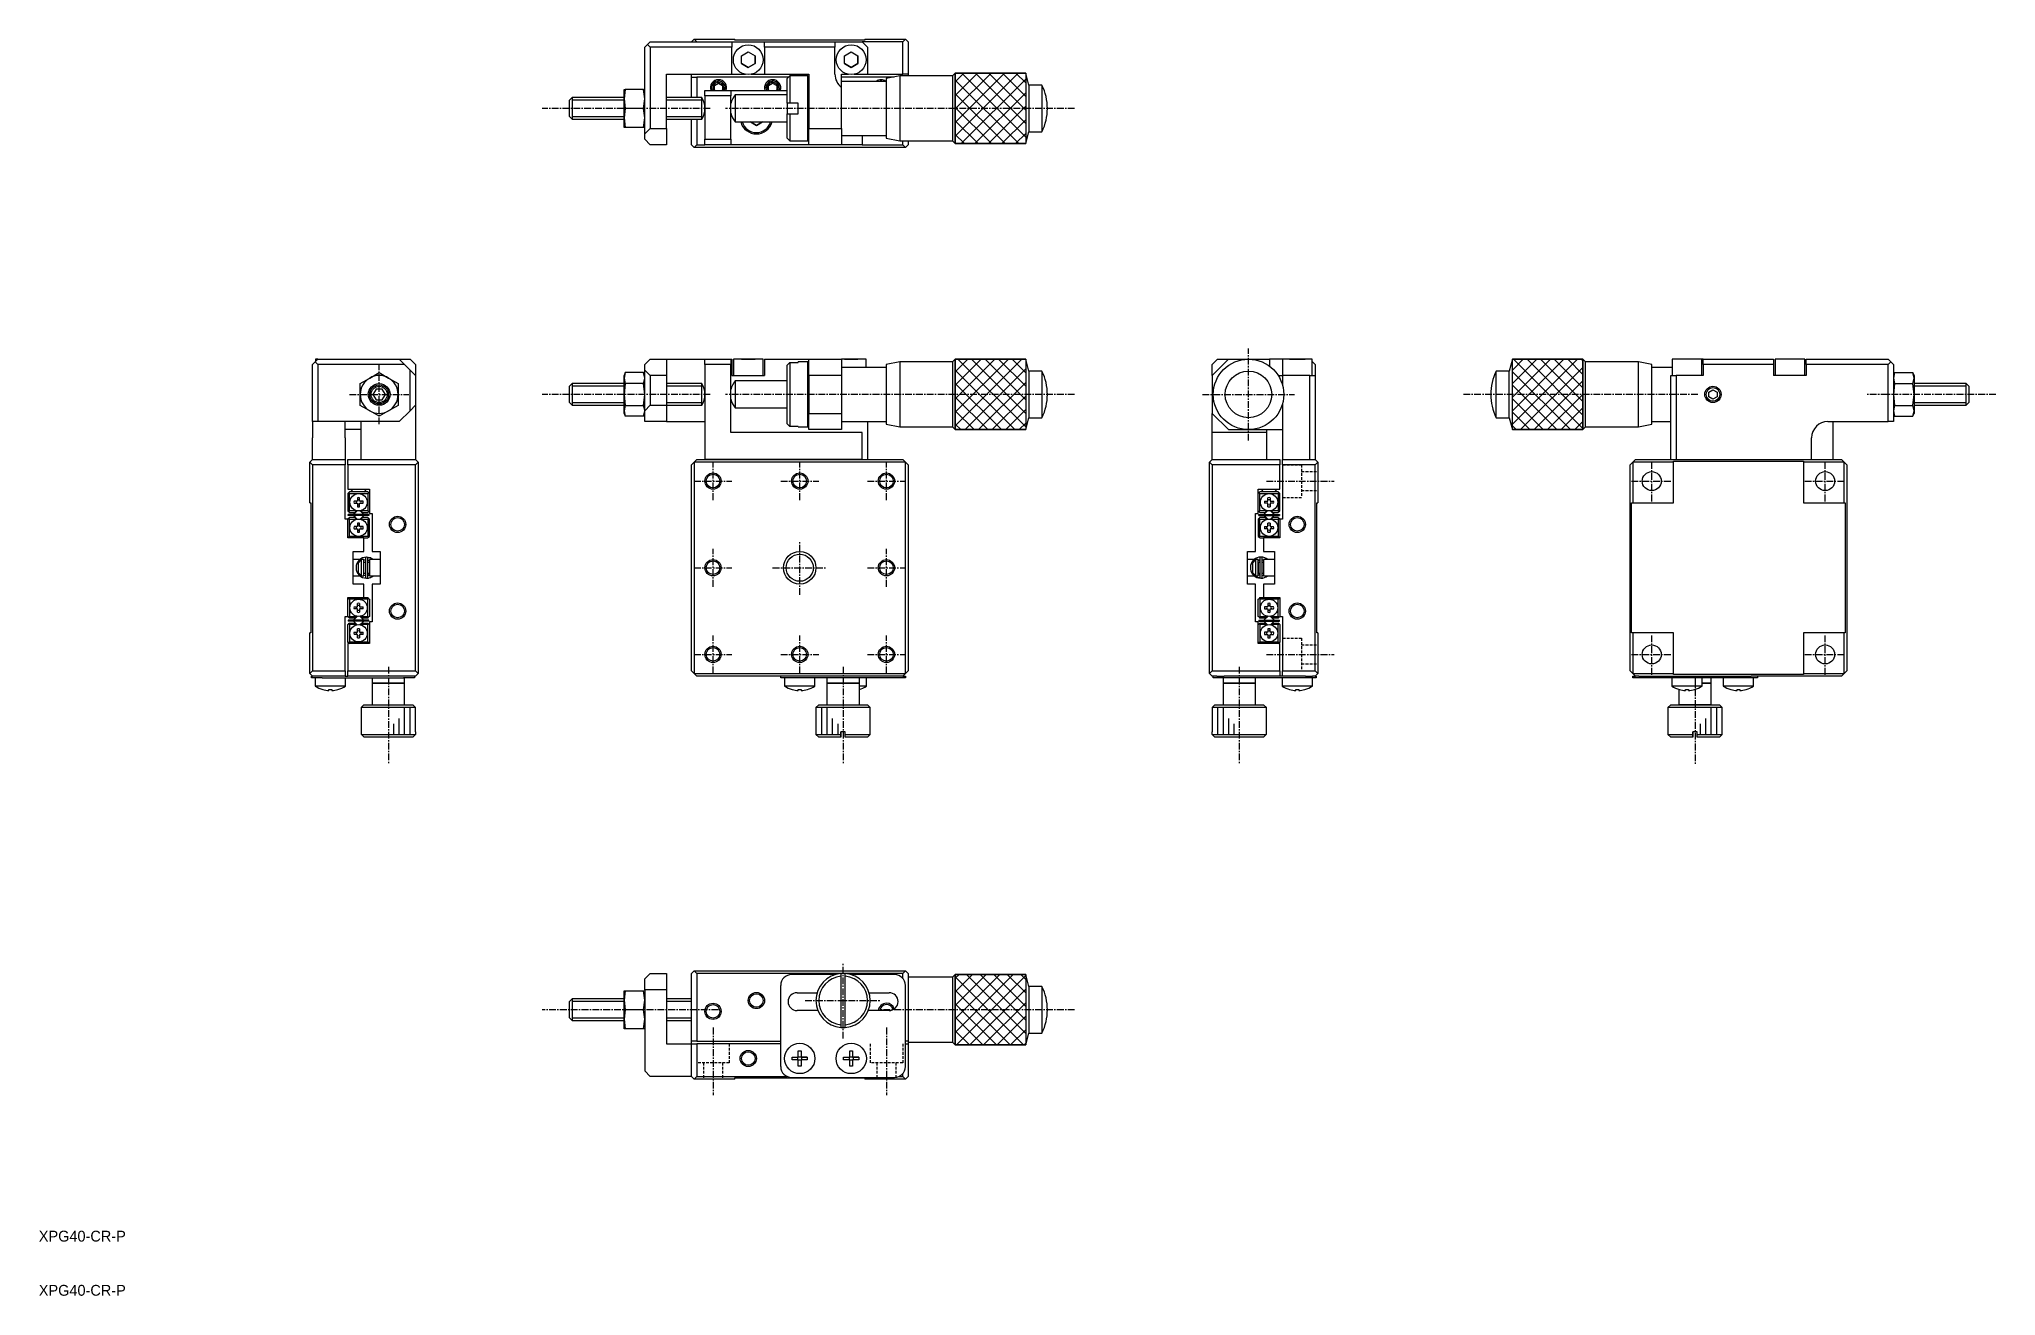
# Model space of a CAD drawing. Extents: x 10 to 371, y 10 to 242.
import ezdxf

# ---------------------------------------------------------------- set-up
doc = ezdxf.new("R2010")
doc.units = 0
doc.linetypes.add('CENTER', pattern=[2, 1.25, -0.25, 0.25, -0.25])
doc.linetypes.add('DASHED', pattern=[0.75, 0.5, -0.25])
doc.layers.get('0').update_dxf_attribs({"linetype": 'CONTINUOUS'})
doc.layers.add('CENTER', color=1, linetype='CENTER')
doc.styles.get("Standard").update_dxf_attribs({"font": 'FGP教科書体NT-M'})

msp = doc.modelspace()

# ---------------------------------------------------------------- texts
at = {"color": 7, "linetype": 'CONTINUOUS'}
for p in [(10, 20), (10, 10)]:
    msp.add_text('XPG40-CR-P', height=2, dxfattribs=at).set_placement(p)

# ---------------------------------------------------------------- linework, layer by layer
at = {"color": 7, "linetype": 'CONTINUOUS'}
for p, q in [((130.399996, 241.5), (130.899996, 242)), ((130.899996, 242), (131.399996, 241.5)), ((130.899996, 242), (138.399996, 242)), ((138.399996, 241.8), (138.399996, 242)), ((162.399996, 242), (162.399996, 241.8)), ((162.399996, 242), (169.899996, 242)), ((169.399996, 241.5), (169.899996, 242)), ((169.899996, 242), (170.399996, 241.5)), ((121.799996, 240.5), (122.299996, 241)), ((121.799996, 224.5), (121.799996, 240.5)), ((122.299996, 241), (122.799996, 241.5)), ((122.799996, 240.5), (122.299996, 241)), ((122.799996, 241.5), (137.899996, 241.5)), ((122.799996, 240.5), (122.799996, 225.5)), ((137.899996, 240.5), (122.799996, 240.5)), ((137.899996, 241.5), (137.899996, 240.5)), ((137.899996, 241.5), (143.899996, 241.5)), ((137.899996, 235.5), (137.899996, 240.5)), ((162.399996, 241.8), (138.399996, 241.8)), ((139.649996, 238.921688), (140.899997, 239.643376)), ((139.649996, 237.478312), (139.649996, 238.921688)), ((140.899997, 239.643376), (142.149996, 238.921688)), ((142.149996, 238.921688), (142.149996, 237.478312)), ((142.149996, 237.478312), (142.149996, 238.921688)), ((143.899996, 241.5), (156.899996, 241.5)), ((143.899996, 240.5), (143.899996, 241.5)), ((143.899996, 240.5), (143.899996, 235.5)), ((156.899996, 240.5), (143.899996, 240.5)), ((156.899996, 241.5), (156.899996, 240.5)), ((156.899996, 241.5), (161.899996, 241.5)), ((156.899996, 235.5), (156.899996, 240.5)), ((158.649996, 238.921688), (159.899997, 239.643376)), ((158.649996, 237.478312), (158.649996, 238.921688)), ((159.899997, 239.643376), (161.149996, 238.921688)), ((161.149996, 238.921688), (161.149996, 237.478312)), ((161.149996, 237.478312), (161.149996, 238.921688)), ((162.899996, 240.5), (161.899996, 241.5)), ((169.399996, 241.5), (161.899996, 241.5)), ((162.899996, 240.5), (162.899996, 235.5)), ((169.399996, 235.5), (169.399996, 241.5)), ((170.399996, 241.5), (170.399996, 235.5)), ((125.799996, 235.5), (137.899996, 235.5)), ((125.799996, 225.5), (125.799996, 235.5)), ((130.399996, 235), (130.399996, 235.5)), ((130.399996, 235), (131.399996, 235)), ((130.399996, 231.2), (130.399996, 235)), ((148.399997, 235), (131.399996, 235)), ((131.399996, 235), (131.399996, 231.2)), ((137.899996, 235.5), (140.377981, 235.5)), ((140.899996, 236.756624), (139.649996, 237.478312)), ((139.649996, 237.478312), (140.899996, 236.756624)), ((142.149996, 237.478312), (140.899996, 236.756624)), ((140.899996, 236.756624), (142.149996, 237.478312)), ((141.422012, 235.5), (143.899996, 235.5)), ((143.899996, 235.5), (152.099996, 235.5)), ((148.599997, 235.2), (148.099997, 234.7)), ((148.099997, 230.200011), (148.099997, 234.7)), ((148.599997, 235.2), (148.599997, 230.200012)), ((151.899997, 235.2), (148.599997, 235.2)), ((151.899996, 223.2), (151.899997, 235.2)), ((152.099997, 235), (151.899997, 235.2)), ((152.099996, 235.5), (152.099996, 225.5)), ((158.099996, 233.1), (158.099996, 235.5)), ((158.099996, 235.5), (159.377981, 235.5)), ((167.850014, 235), (158.099996, 235)), ((159.899996, 236.756624), (158.649996, 237.478312)), ((158.649996, 237.478312), (159.899996, 236.756624)), ((161.149996, 237.478312), (159.899996, 236.756624)), ((159.899996, 236.756624), (161.149996, 237.478312)), ((160.422012, 235.5), (162.899996, 235.5)), ((162.899996, 235.5), (169.399996, 235.5)), ((166.349997, 234.699997), (166.349996, 223.700003)), ((168.849996, 235.199996), (166.349997, 234.699997)), ((168.849996, 235.199996), (168.849995, 223.200004)), ((178.600001, 235.199996), (168.849996, 235.199996)), ((170.399996, 235.5), (169.399996, 235.5)), ((170.399996, 235.5), (170.399996, 235.199996)), ((178.600001, 235.199996), (178.6, 223.200004)), ((179.100003, 235.699999), (178.600001, 235.199996)), ((179.100002, 222.700001), (179.100003, 235.699999)), ((179.100003, 235.699999), (192.100004, 235.699999)), ((192.100004, 235.699999), (192.100003, 222.700001)), ((192.689492, 233.5), (192.100004, 235.699999)), ((108.399996, 231.2), (108.149996, 230.95)), ((108.399996, 231.2), (108.399996, 227.2)), ((117.999977, 231.2), (108.399996, 231.2)), ((118.197069, 232.7), (117.999996, 230.95)), ((117.999996, 230.95), (117.999996, 232.7)), ((117.999996, 232.7), (118.197069, 232.7)), ((121.602924, 232.7), (118.197069, 232.7)), ((121.799996, 230.95), (121.602924, 232.7)), ((121.602924, 232.7), (121.799996, 232.7)), ((132.364098, 231.2), (125.800016, 231.2)), ((132.364098, 229.2), (132.364098, 231.200005)), ((132.364098, 229.2), (132.364098, 231.2)), ((132.899996, 232.5), (137.699996, 232.5)), ((132.899996, 231.5), (132.899996, 232.5)), ((137.699996, 231.5), (132.899996, 231.5)), ((132.899996, 231.5), (132.899996, 223.5)), ((134.649996, 233.433013), (135.399996, 233.866025)), ((134.649996, 232.566987), (134.649996, 233.433013)), ((134.766022, 232.5), (134.649996, 232.566987)), ((135.399996, 233.866025), (136.149996, 233.433013)), ((136.149996, 232.566987), (136.033971, 232.5)), ((136.149996, 233.433013), (136.149996, 232.566987)), ((137.699996, 232.5), (137.699996, 231.5)), ((137.699996, 232.5), (148.099997, 232.5)), ((137.699996, 223.5), (137.699996, 231.5)), ((138.477506, 231.699996), (138.477505, 226.700004)), ((148.099997, 231.699996), (138.477506, 231.699996)), ((144.649996, 233.433013), (145.399996, 233.866025)), ((144.649996, 232.566987), (144.649996, 233.433013)), ((144.766022, 232.5), (144.649996, 232.566987)), ((145.399996, 233.866025), (146.149996, 233.433013)), ((146.149996, 232.566987), (146.033971, 232.5)), ((146.149996, 233.433013), (146.149996, 232.566987)), ((158.099996, 225.5), (158.099996, 233.1)), ((166.349997, 234.2), (158.099997, 234.2)), ((192.689492, 233.5), (192.689491, 224.9)), ((195.100003, 233.5), (192.689492, 233.5)), ((195.100003, 233.5), (195.100002, 224.9)), ((108.149996, 230.95), (107.899996, 230.7)), ((107.899996, 227.7), (107.899996, 230.7)), ((107.899996, 227.7), (108.149996, 227.45)), ((117.999996, 227.45), (117.999996, 230.95)), ((117.999996, 230.95), (118.197069, 229.2)), ((118.197069, 229.2), (117.999996, 227.45)), ((121.602924, 229.2), (118.197069, 229.2)), ((121.602924, 229.2), (121.799996, 230.95)), ((121.799996, 227.45), (121.602924, 229.2)), ((132.364098, 227.199995), (132.364098, 229.2)), ((132.364098, 227.2), (132.364098, 229.2)), ((148.099996, 228.200011), (148.599996, 228.200012)), ((148.099996, 223.7), (148.099996, 228.200011)), ((148.599997, 230.200012), (148.099997, 230.200011)), ((148.099997, 230.165751), (148.099997, 229.300045)), ((148.099997, 229.300045), (148.099997, 229.099951)), ((148.099997, 229.099951), (148.099997, 228.245098)), ((148.099997, 228.245098), (148.099997, 228.190612)), ((148.599996, 228.200012), (148.599996, 223.2)), ((148.599996, 228.200012), (150.099996, 228.200012)), ((150.099997, 230.200012), (148.599997, 230.200012)), ((150.099996, 228.200012), (150.099997, 230.200012)), ((108.149996, 227.45), (108.399996, 227.2)), ((108.399996, 227.2), (117.999977, 227.2)), ((117.999996, 227.45), (118.197069, 225.7)), ((117.999996, 225.7), (117.999996, 227.45)), ((118.197069, 225.7), (117.999996, 225.7)), ((121.602924, 225.7), (118.197069, 225.7)), ((121.602924, 225.7), (121.799996, 227.45)), ((121.799996, 225.7), (121.602924, 225.7)), ((122.799996, 225.5), (121.799996, 224.5)), ((121.799996, 223.5), (121.799996, 224.5)), ((122.799996, 225.5), (125.799996, 225.5)), ((125.799996, 225.5), (125.799996, 222.5)), ((125.800016, 227.2), (132.364098, 227.2)), ((130.399996, 222.5), (130.399996, 227.2)), ((131.399996, 227.2), (131.399996, 222.5)), ((138.477505, 226.700004), (148.099996, 226.700004)), ((142.399996, 226.056624), (141.28563, 226.700004)), ((141.28563, 226.700004), (142.399996, 226.056624)), ((143.514363, 226.700004), (142.399996, 226.056624)), ((142.399996, 226.056624), (143.514363, 226.700004)), ((152.099996, 225.5), (158.099996, 225.5)), ((152.099996, 222.5), (152.099996, 225.5)), ((158.099996, 225.5), (158.099996, 222.5)), ((158.099996, 224.2), (166.349996, 224.2)), ((161.899996, 224.2), (161.899996, 222.5)), ((192.100003, 222.700001), (192.689491, 224.9)), ((192.689491, 224.9), (195.100002, 224.9)), ((121.799996, 223.5), (122.799996, 222.5)), ((125.799996, 222.5), (122.799996, 222.5)), ((130.399996, 222.5), (130.899996, 222)), ((130.899996, 222), (131.399996, 222.5)), ((169.899996, 222), (130.899996, 222)), ((131.399996, 222.5), (132.899996, 222.5)), ((132.899996, 223.5), (137.699996, 223.5)), ((132.899996, 222.5), (132.899996, 223.5)), ((137.699996, 222.5), (132.899996, 222.5)), ((137.699996, 223.5), (137.699996, 222.5)), ((152.099996, 222.5), (137.699996, 222.5)), ((148.099996, 223.7), (148.599996, 223.2)), ((148.599996, 223.2), (151.899996, 223.2)), ((151.899996, 223.2), (152.099996, 223.4)), ((158.099996, 222.5), (152.099996, 222.5)), ((161.899996, 222.5), (158.099996, 222.5)), ((161.899996, 222.5), (169.399996, 222.5)), ((166.349996, 223.700003), (168.849995, 223.200004)), ((168.849995, 223.200004), (178.6, 223.200004)), ((169.399996, 222.5), (169.399996, 223.200004)), ((169.399996, 222.5), (169.899996, 222)), ((169.899996, 222), (170.399996, 222.5)), ((170.399996, 223.200004), (170.399996, 222.5)), ((178.6, 223.200004), (179.100002, 222.700001)), ((192.100003, 222.700001), (179.100002, 222.700001)), ((61, 182.4), (60.5, 181.9)), ((60.5, 171.4), (60.5, 181.9)), ((61.5, 182.9), (61, 182.4)), ((61.5, 181.9), (61, 182.4)), ((61.5, 182.9), (61.05, 182.9)), ((61.05, 182.9), (61.05, 182.45)), ((61.5, 182.9), (76.5, 182.9)), ((61.5, 181.9), (61.500004, 171.4)), ((77.5, 181.9), (61.5, 181.9)), ((76.5, 182.9), (78.5, 182.9)), ((76.5, 182.9), (77.5, 181.9)), ((78.5, 180.9), (77.5, 181.9)), ((79.5, 181.9), (78.5, 182.9)), ((78.5, 173.4), (78.5, 180.9)), ((78.5, 180.9), (79.5, 179.9)), ((79.5, 181.9), (79.5, 179.9)), ((122.799996, 182.9), (121.799996, 181.9)), ((121.799996, 180.9), (121.799996, 181.9)), ((121.799996, 180.9), (122.799996, 179.9)), ((121.799996, 173.4), (121.799996, 180.9)), ((122.799996, 182.9), (125.799996, 182.9)), ((125.799996, 182.9), (125.799996, 179.9)), ((125.799996, 182.9), (132.899996, 182.9)), ((132.899996, 181.9), (132.899996, 182.9)), ((132.899996, 182.9), (137.699996, 182.9)), ((132.899996, 181.9), (132.899996, 164.4)), ((137.699996, 181.9), (132.899996, 181.9)), ((137.699996, 182.9), (137.699996, 181.9)), ((137.699996, 182.9), (137.899996, 182.9)), ((137.699996, 169.4), (137.699996, 181.9)), ((137.899996, 182.9), (137.899996, 179.9)), ((143.649996, 182.9), (138.149996, 182.9)), ((143.649996, 182.9), (138.149996, 182.9)), ((138.149996, 182.9), (138.149996, 179.9)), ((139.649996, 182.9), (140.899997, 182.9)), ((140.899996, 182.9), (139.649996, 182.9)), ((142.149996, 182.9), (140.899996, 182.9)), ((140.899997, 182.9), (142.149996, 182.9)), ((143.649996, 179.9), (143.649996, 182.9)), ((143.899996, 182.9), (143.899996, 179.9)), ((143.899996, 182.9), (152.099996, 182.9)), ((148.099996, 181.808329), (148.599996, 182.316082)), ((148.099996, 170.991675), (148.099996, 181.808329)), ((148.599996, 182.316082), (148.599996, 170.483922)), ((148.599996, 182.316082), (150.099996, 182.316082)), ((150.099996, 182.316082), (150.099996, 182.4)), ((151.899996, 182.4), (150.099996, 182.4)), ((151.899996, 170.4), (151.899996, 182.4)), ((152.099996, 182.2), (151.899996, 182.4)), ((152.099996, 182.9), (158.099996, 182.9)), ((152.099996, 179.9), (152.099996, 182.9)), ((162.649996, 182.9), (158.099996, 182.9)), ((162.649996, 182.9), (158.099996, 182.9)), ((158.099996, 182.9), (158.099996, 179.9)), ((166.349997, 181.4), (158.099997, 181.4)), ((158.649996, 182.9), (159.899997, 182.9)), ((159.899996, 182.9), (158.649996, 182.9)), ((161.149996, 182.9), (159.899996, 182.9)), ((159.899997, 182.9), (161.149996, 182.9)), ((162.649996, 181.4), (162.649996, 182.9)), ((168.849996, 182.399996), (166.349997, 181.899997)), ((166.349997, 181.899997), (166.349997, 170.900003)), ((168.849996, 182.399996), (168.849996, 170.400004)), ((178.600001, 182.399996), (168.849996, 182.399996)), ((179.100003, 182.899999), (178.600001, 182.399996)), ((178.600001, 182.399996), (178.600001, 170.400004)), ((179.100003, 182.899999), (192.100004, 182.899999)), ((179.100003, 169.900001), (179.100003, 182.899999)), ((192.689492, 180.7), (192.100004, 182.899999)), ((192.100004, 182.899999), (192.100004, 169.900001)), ((192.689492, 180.7), (192.689492, 172.1)), ((195.100003, 180.7), (192.689492, 180.7)), ((195.100003, 180.7), (195.100003, 172.1)), ((227.5, 182.9), (226.5, 181.9)), ((229.5, 182.9), (226.5, 179.9)), ((226.5, 179.9), (226.5, 181.9)), ((227.5, 182.9), (229.5, 182.9)), ((229.5, 182.9), (233.2, 182.9)), ((233.2, 182.9), (237.1, 182.9)), ((237.1, 182.9), (237.1, 181.599999)), ((239.45, 182.9), (237.1, 182.9)), ((242.2, 182.9), (239.45, 182.9)), ((244.95, 182.9), (239.45, 182.9)), ((239.45, 182.9), (239.45, 179.9)), ((241.478312, 182.9), (240.756624, 182.9)), ((240.756624, 182.9), (241.478312, 182.9)), ((242.921688, 182.9), (241.478312, 182.9)), ((241.478312, 182.9), (242.921688, 182.9)), ((244.95, 182.9), (242.2, 182.9)), ((243.643376, 182.9), (242.921688, 182.9)), ((242.921688, 182.9), (243.643376, 182.9)), ((244.95, 179.9), (244.95, 182.9)), ((245.5, 181.9), (244.95, 182.45)), ((245.5, 181.9), (245.5, 179.9)), ((278.899997, 172.316742), (278.899997, 180.7)), ((281.310508, 180.7), (278.899997, 180.7)), ((281.899996, 182.899999), (281.310508, 180.7)), ((281.310508, 172.316742), (281.310508, 180.7)), ((281.899996, 182.899999), (294.899997, 182.899999)), ((281.899996, 169.900001), (281.899996, 182.899999)), ((295.399999, 182.399996), (294.899997, 182.899999)), ((294.899997, 182.899999), (294.899997, 169.900001)), ((295.399999, 170.702434), (295.399999, 182.399996)), ((305.150004, 182.399996), (295.399999, 182.399996)), ((305.150004, 170.702434), (305.150004, 182.399996)), ((307.650003, 181.899997), (305.150004, 182.399996)), ((307.650003, 181.4), (307.650003, 181.899997)), ((307.650003, 171.177231), (307.650003, 181.899997)), ((307.650003, 171.41463), (307.650003, 181.649997)), ((307.650003, 181.4), (307.650003, 181.649997)), ((311.350004, 181.4), (307.650004, 181.4)), ((316.850004, 182.9), (311.350004, 182.9)), ((311.350004, 182.9), (311.350004, 179.9)), ((317.100004, 182.9), (316.850004, 182.9)), ((316.850004, 179.9), (316.850004, 182.9)), ((317.100004, 181.9), (317.100004, 182.9)), ((317.100004, 182.9), (330.100004, 182.9)), ((317.100004, 181.9), (317.100004, 179.9)), ((330.100004, 181.9), (317.100004, 181.9)), ((330.100004, 182.9), (330.100004, 181.9)), ((330.100004, 181.9), (330.100004, 179.9)), ((335.850004, 182.9), (330.350004, 182.9)), ((330.350004, 182.9), (330.350004, 179.9)), ((335.850004, 179.9), (335.850004, 182.9)), ((336.100004, 181.9), (336.100004, 182.9)), ((336.100004, 182.9), (351.200004, 182.9)), ((336.100004, 181.9), (336.100004, 179.9)), ((351.200004, 181.9), (336.100004, 181.9)), ((351.200004, 182.9), (351.700004, 182.4)), ((351.700004, 182.4), (351.200004, 181.9)), ((351.200004, 171.4), (351.200004, 181.9)), ((352.200004, 181.9), (351.700004, 182.4)), ((352.200004, 181.9), (352.200008, 171.4)), ((69.3, 178.420726), (71.05, 179.431089)), ((69.3, 176.4), (69.3, 178.420726)), ((71.05, 179.431089), (72.8, 180.441452)), ((72.22265, 177.4), (71.645299, 176.4)), ((73.37735, 177.4), (72.22265, 177.4)), ((72.8, 180.441452), (74.55, 179.431089)), ((73.954701, 176.4), (73.37735, 177.4)), ((74.55, 179.431089), (76.3, 178.420726)), ((76.3, 178.420726), (76.3, 176.4)), ((79.5, 179.9), (79.5, 174.4)), ((108.149996, 178.15), (107.899996, 177.9)), ((107.899996, 174.9), (107.899996, 177.9)), ((108.399996, 178.4), (108.149996, 178.15)), ((117.999977, 178.4), (108.399996, 178.4)), ((108.399996, 178.4), (108.399996, 174.4)), ((118.197069, 180.441452), (117.999996, 179.9)), ((118.197069, 180.441452), (117.999996, 179.431089)), ((117.999996, 179.431089), (117.999996, 179.9)), ((117.999996, 179.431089), (118.197069, 178.420726)), ((117.999996, 176.4), (117.999996, 179.431089)), ((118.197069, 178.420726), (117.999996, 176.4)), ((121.602924, 180.441452), (118.197069, 180.441452)), ((121.602924, 178.420726), (118.197069, 178.420726)), ((121.799996, 179.9), (121.602924, 180.441452)), ((121.799996, 179.431089), (121.602924, 180.441452)), ((121.602924, 178.420726), (121.799996, 179.431089)), ((121.799996, 176.4), (121.602924, 178.420726)), ((122.799996, 179.9), (122.799996, 174.4)), ((125.799996, 179.9), (122.799996, 179.9)), ((125.799996, 179.9), (125.799996, 174.4)), ((132.364098, 178.4), (125.800016, 178.4)), ((132.364098, 174.399995), (132.364098, 178.400005)), ((132.364098, 174.4), (132.364098, 178.4)), ((137.899996, 179.9), (140.377981, 179.9)), ((138.477506, 178.899996), (138.477506, 173.900004)), ((148.099997, 178.899996), (138.477506, 178.899996)), ((140.377981, 179.9), (141.422012, 179.9)), ((141.422012, 179.9), (143.899996, 179.9)), ((158.099996, 179.9), (152.099996, 179.9)), ((152.099996, 179.9), (152.099996, 172.9)), ((158.099996, 179.9), (158.099996, 172.9)), ((226.5, 179.9), (226.5, 172.9)), ((238.677224, 179.9), (239.45, 179.9)), ((239.45, 179.9), (239.5, 179.9)), ((239.5, 179.9), (239.5, 177.999996)), ((244.5, 179.9), (239.5, 179.9)), ((244.5, 164.4), (244.5, 179.9)), ((244.5, 179.9), (245.5, 179.9)), ((245.5, 179.9), (245.5, 164.4)), ((311.100004, 164.4), (311.100004, 179.9)), ((311.100004, 179.9), (312.100004, 179.9)), ((312.100004, 179.9), (312.100004, 164.4)), ((317.100004, 179.9), (312.100004, 179.9)), ((318.150004, 176.833013), (318.900004, 177.266025)), ((318.900004, 177.266025), (319.650004, 176.833013)), ((336.100004, 179.9), (330.100004, 179.9)), ((352.397076, 180.441452), (352.200004, 179.431089)), ((352.397076, 180.441452), (352.200004, 179.9)), ((352.200004, 179.431089), (352.397076, 178.420726)), ((352.397076, 178.420726), (352.200004, 176.4)), ((352.397076, 180.441452), (355.802931, 180.441452)), ((352.397076, 178.420726), (355.802931, 178.420726)), ((356.000004, 179.431089), (355.802931, 180.441452)), ((356.000004, 179.9), (355.802931, 180.441452)), ((355.802931, 178.420726), (356.000004, 179.431089)), ((356.000004, 176.4), (355.802931, 178.420726)), ((356.000004, 179.9), (356.000004, 179.431089)), ((356.000004, 179.431089), (356.000004, 176.4)), ((365.600004, 178.4), (356.000023, 178.4)), ((365.600004, 174.4), (365.600004, 178.4)), ((365.850004, 178.15), (365.600004, 178.4)), ((366.100004, 177.9), (365.850004, 178.15)), ((366.100004, 177.9), (366.100004, 174.9)), ((69.3, 174.379274), (69.3, 176.4)), ((71.05, 173.368911), (69.3, 174.379274)), ((72.8, 172.358548), (71.05, 173.368911)), ((71.645299, 176.4), (72.22265, 175.4)), ((72.22265, 175.4), (73.37735, 175.4)), ((74.55, 173.368911), (72.8, 172.358548)), ((73.37735, 175.4), (73.954701, 176.4)), ((76.3, 174.379274), (74.55, 173.368911)), ((76.3, 176.4), (76.3, 174.379274)), ((76.5, 171.4), (78.5, 173.4)), ((79.5, 174.4), (78.5, 173.4)), ((79.5, 174.4), (79.5, 164.4)), ((107.899996, 174.9), (108.149996, 174.65)), ((108.149996, 174.65), (108.399996, 174.4)), ((108.399996, 174.4), (117.999977, 174.4)), ((117.999996, 176.4), (118.197069, 174.379274)), ((117.999996, 173.368911), (117.999996, 176.4)), ((118.197069, 174.379274), (117.999996, 173.368911)), ((117.999996, 173.368911), (118.197069, 172.358548)), ((117.999996, 172.9), (117.999996, 173.368911)), ((118.197069, 174.379274), (121.602924, 174.379274)), ((121.602924, 174.379274), (121.799996, 176.4)), ((121.79669, 173.495088), (121.602924, 174.379274)), ((121.602924, 172.358548), (121.799996, 173.368911)), ((121.799996, 173.368911), (121.79669, 173.495088)), ((121.799994, 171.4), (121.799996, 173.4)), ((122.799996, 174.4), (121.799996, 173.4)), ((122.799996, 174.4), (125.799996, 174.4)), ((125.799996, 174.4), (125.799996, 171.4)), ((125.800016, 174.4), (132.364098, 174.4)), ((138.477506, 173.900004), (148.099997, 173.900004)), ((239.5, 174.800004), (239.5, 164.4)), ((318.150004, 175.966987), (318.150004, 176.833013)), ((318.900004, 175.533975), (318.150004, 175.966987)), ((319.650004, 175.966987), (318.900004, 175.533975)), ((319.650004, 176.833013), (319.650004, 175.966987)), ((352.200004, 176.4), (352.397076, 174.379274)), ((352.397076, 174.379274), (352.200004, 173.368911)), ((352.200004, 173.368911), (352.397076, 172.358548)), ((352.397076, 174.379274), (355.802931, 174.379274)), ((355.802931, 174.379274), (356.000004, 176.4)), ((356.000004, 173.368911), (355.802931, 174.379274)), ((355.802931, 172.358548), (356.000004, 173.368911)), ((356.000004, 176.4), (356.000004, 173.368911)), ((356.000004, 173.368911), (356.000004, 172.9)), ((356.000023, 174.4), (365.600004, 174.4)), ((365.600004, 174.4), (365.850004, 174.65)), ((365.850004, 174.65), (366.100004, 174.9)), ((61.500004, 171.4), (60.5, 171.4)), ((60.5, 171.4), (60.5, 168.4)), ((76.5, 171.4), (61.500004, 171.4)), ((66.5, 168.4), (66.5, 171.4)), ((69.5, 169.9), (66.5, 169.9)), ((69.5, 164.4), (69.5, 171.4)), ((117.999996, 172.9), (118.197069, 172.358548)), ((121.602924, 172.358548), (118.197069, 172.358548)), ((121.602924, 172.358548), (121.799996, 172.9)), ((125.799996, 171.4), (121.799994, 171.4)), ((125.799996, 171.4), (132.899996, 171.4)), ((148.599996, 170.483922), (148.099996, 170.991675)), ((150.099996, 170.483922), (148.599996, 170.483922)), ((150.099996, 170.4), (150.099996, 170.483922)), ((150.099996, 170.4), (151.899996, 170.4)), ((151.899996, 170.4), (152.099996, 170.6)), ((152.099993, 169.9), (152.099996, 172.9)), ((158.099996, 169.9), (152.099993, 169.9)), ((152.099996, 172.9), (158.099996, 172.9)), ((158.099996, 172.9), (158.099996, 169.9)), ((158.099997, 171.4), (166.349997, 171.4)), ((162.899996, 171.4), (162.899996, 164.4)), ((166.349997, 170.900003), (168.849996, 170.400004)), ((168.849996, 170.400004), (178.600001, 170.400004)), ((178.600001, 170.400004), (179.100003, 169.900001)), ((192.100004, 169.900001), (179.100003, 169.900001)), ((192.100004, 169.900001), (192.689492, 172.1)), ((192.689492, 172.1), (195.100003, 172.1)), ((226.5, 169.4), (226.5, 172.9)), ((226.5, 172.9), (229.5, 169.9)), ((229.5, 169.9), (233.2, 169.9)), ((233.2, 169.9), (239.5, 169.9)), ((236.5, 169.9), (236.5, 169.4)), ((278.899997, 172.1), (278.899997, 172.316742)), ((278.899997, 172.1), (281.310508, 172.1)), ((281.310508, 172.1), (281.310508, 172.316742)), ((281.310508, 172.1), (281.899996, 169.900001)), ((281.899996, 169.900001), (281.899996, 170.227634)), ((294.899997, 169.900001), (281.899996, 169.900001)), ((294.899997, 169.900001), (295.399999, 170.400004)), ((294.899997, 169.900001), (294.899997, 170.227634)), ((295.399999, 170.400004), (295.399999, 170.702434)), ((295.399999, 170.400004), (305.150004, 170.400004)), ((305.150004, 170.400004), (307.650003, 170.900003)), ((305.150004, 170.400004), (305.150004, 170.702434)), ((307.650003, 171.150003), (307.650003, 171.41463)), ((307.650003, 170.900003), (307.650003, 171.4)), ((307.650003, 171.150003), (307.650003, 171.4)), ((307.650003, 171.4), (311.100004, 171.4)), ((307.650003, 170.900003), (307.650003, 171.177231)), ((340.100004, 171.4), (351.200004, 171.4)), ((341.100004, 164.4), (341.100004, 171.4)), ((352.200008, 171.4), (351.200004, 171.4)), ((352.200004, 172.9), (352.397076, 172.358548)), ((352.397076, 172.358548), (355.802931, 172.358548)), ((355.802931, 172.358548), (356.000004, 172.9)), ((60.5, 164.4), (60.5, 168.4)), ((66.5, 168.4), (66.5, 164.4)), ((161.899996, 169.4), (137.699996, 169.4)), ((161.899996, 164.4), (161.899996, 169.4)), ((226.5, 164.4), (226.5, 169.4)), ((236.5, 169.4), (226.5, 169.4)), ((236.5, 169.4), (236.5, 164.4)), ((337.100004, 164.4), (337.100004, 168.4)), ((60, 163.9), (60.5, 164.4)), ((60, 156.4), (60, 163.9)), ((60.5, 163.4), (60, 163.9)), ((60.5, 164.4), (66.5, 164.4)), ((60.5, 163.4), (60.5, 125.4)), ((66.5, 163.4), (60.5, 163.4)), ((66.5, 164.4), (66.5, 163.4)), ((66.5, 153.4), (66.5, 163.4)), ((67, 163.4), (67, 164.4)), ((67, 164.4), (79.5, 164.4)), ((67, 163.4), (67, 158.9)), ((79.5, 163.4), (67, 163.4)), ((80, 163.9), (79.5, 164.4)), ((79.5, 163.4), (80, 163.9)), ((79.5, 125.4), (79.5, 163.4)), ((80, 163.9), (80, 124.9)), ((130.399996, 163.4), (130.899996, 163.9)), ((130.399996, 125.4), (130.399996, 163.4)), ((130.899996, 163.9), (131.399996, 164.4)), ((130.899996, 163.9), (130.899996, 124.9)), ((169.899996, 163.9), (130.899996, 163.9)), ((131.399996, 164.4), (132.899996, 164.4)), ((161.899996, 164.4), (132.899996, 164.4)), ((132.899996, 164.4), (161.899996, 164.4)), ((161.899996, 164.4), (169.399996, 164.4)), ((169.399996, 164.4), (169.899996, 163.9)), ((169.899996, 124.9), (169.899996, 163.9)), ((169.899996, 163.9), (170.399996, 163.4)), ((170.399996, 163.4), (170.399996, 125.4)), ((226.5, 164.4), (226, 163.9)), ((226, 163.9), (226.5, 163.4)), ((226, 124.9), (226, 163.9)), ((226.5, 164.4), (239, 164.4)), ((239, 163.4), (226.5, 163.4)), ((226.5, 163.4), (226.5, 125.4)), ((239, 164.4), (239, 163.4)), ((239, 158.9), (239, 163.4)), ((239.5, 163.4), (239.5, 164.4)), ((239.5, 164.4), (245.5, 164.4)), ((239.5, 163.4), (239.5, 153.4)), ((245.5, 163.4), (239.5, 163.4)), ((245.5, 164.4), (246, 163.9)), ((246, 163.9), (245.5, 163.4)), ((245.5, 125.4), (245.5, 163.4)), ((246, 163.9), (246, 156.4)), ((304.100004, 163.9), (303.600004, 163.4)), ((303.600004, 125.4), (303.600004, 163.4)), ((304.600004, 164.4), (304.100004, 163.9)), ((304.100004, 163.9), (304.100004, 156.4)), ((311.600004, 163.9), (304.100004, 163.9)), ((304.600004, 164.4), (312.100004, 164.4)), ((311.600004, 164.1), (335.600004, 164.1)), ((311.600004, 163.9), (311.600004, 164.1)), ((311.600004, 156.4), (311.600004, 163.9)), ((312.100004, 164.4), (337.100004, 164.4)), ((312.100004, 164.4), (337.100004, 164.4)), ((335.600004, 164.1), (335.600004, 163.9)), ((343.100004, 163.9), (335.600004, 163.9)), ((335.600004, 163.9), (335.600004, 156.4)), ((337.100004, 164.4), (342.600004, 164.4)), ((343.100004, 163.9), (342.600004, 164.4)), ((343.100004, 156.4), (343.100004, 163.9)), ((343.600004, 163.4), (343.100004, 163.9)), ((343.600004, 163.4), (343.600004, 125.4)), ((67, 158.9), (71, 158.9)), ((67.519256, 158.9), (67.75, 158.669256)), ((70.25, 158.669256), (70.480744, 158.9)), ((71, 158.9), (71, 154.4)), ((235, 158.9), (239, 158.9)), ((235, 154.4), (235, 158.9)), ((235.519256, 158.9), (235.75, 158.669256)), ((238.25, 158.669256), (238.480744, 158.9)), ((60, 156.4), (60.2, 156.4)), ((60.2, 156.4), (60.2, 132.4)), ((67.15, 158.25), (67, 158.1)), ((67, 158.1), (67, 154.9)), ((67.15, 158.25), (67.3, 158.4)), ((67.3, 158.1), (67.15, 158.25)), ((70.7, 158.4), (67.3, 158.4)), ((67.3, 154.9), (67.3, 158.1)), ((67.3, 158.1), (69, 158.1)), ((67.75, 158.669256), (68, 158.419256)), ((70, 158.419256), (68, 158.419256)), ((68.8, 156.7), (68.173864, 156.7)), ((68.173864, 156.3), (68.8, 156.3)), ((68.8, 157.326136), (68.8, 156.7)), ((68.8, 156.3), (68.8, 155.673864)), ((69, 158.1), (70.7, 158.1)), ((69.2, 156.7), (69.2, 157.326136)), ((69.826136, 156.7), (69.2, 156.7)), ((69.2, 155.673864), (69.2, 156.3)), ((69.2, 156.3), (69.826136, 156.3)), ((70, 158.419256), (70.25, 158.669256)), ((70.7, 158.4), (70.85, 158.25)), ((70.85, 158.25), (70.7, 158.1)), ((70.7, 158.1), (70.7, 154.9)), ((71, 158.1), (70.85, 158.25)), ((235.15, 158.25), (235, 158.1)), ((235.15, 158.25), (235.3, 158.4)), ((235.3, 158.1), (235.15, 158.25)), ((238.7, 158.4), (235.3, 158.4)), ((235.3, 158.1), (237, 158.1)), ((235.3, 154.9), (235.3, 158.1)), ((235.75, 158.669256), (236, 158.419256)), ((237, 158.419256), (236, 158.419256)), ((236.173864, 156.7), (236.8, 156.7)), ((236.8, 156.3), (236.173864, 156.3)), ((236.8, 156.7), (236.8, 157.326136)), ((236.8, 155.673864), (236.8, 156.3)), ((238, 158.419256), (237, 158.419256)), ((237, 158.1), (238.7, 158.1)), ((237.2, 157.326136), (237.2, 156.7)), ((237.2, 156.7), (237.826136, 156.7)), ((237.2, 156.3), (237.2, 155.673864)), ((237.826136, 156.3), (237.2, 156.3)), ((238, 158.419256), (238.25, 158.669256)), ((238.7, 158.4), (238.85, 158.25)), ((238.85, 158.25), (238.7, 158.1)), ((238.7, 158.1), (238.7, 154.9)), ((239, 158.1), (238.85, 158.25)), ((239, 154.9), (239, 158.1)), ((245.8, 156.4), (246, 156.4)), ((245.8, 132.4), (245.8, 156.4)), ((303.900004, 156.4), (304.100004, 156.4)), ((303.900004, 132.4), (303.900004, 156.4)), ((304.100004, 156.4), (311.600004, 156.4)), ((335.600004, 156.4), (343.100004, 156.4)), ((343.100004, 156.4), (343.300004, 156.4)), ((343.300004, 156.4), (343.300004, 132.4)), ((67, 153.4), (66.5, 153.4)), ((67, 154.9), (67.15, 154.75)), ((67.15, 153.55), (67, 153.4)), ((67, 149.9), (67, 153.4)), ((67.1, 154.05), (67.1, 154.25)), ((70.9, 154.25), (67.1, 154.25)), ((70.9, 154.05), (67.1, 154.05)), ((67.15, 154.75), (67.3, 154.9)), ((67.3, 154.6), (67.15, 154.75)), ((67.15, 153.55), (67.3, 153.7)), ((67.3, 153.4), (67.15, 153.55)), ((68.600951, 154.9), (67.3, 154.9)), ((67.3, 154.6), (68.300951, 154.6)), ((68.300951, 153.7), (67.3, 153.7)), ((67.3, 150.2), (67.3, 153.4)), ((67.3, 153.4), (68.600951, 153.4)), ((68.714938, 154.925599), (68.098439, 154.309099)), ((68.098439, 154.026256), (68.745126, 153.379569)), ((68.098439, 153.990901), (68.714938, 153.374401)), ((68.8, 152), (68.173864, 152)), ((68.600951, 154.9), (68.300951, 154.6)), ((68.300951, 153.7), (68.600951, 153.4)), ((68.641607, 154.940656), (68.600951, 154.9)), ((68.600951, 153.4), (68.641607, 153.359344)), ((68.8, 152.626136), (68.8, 152)), ((69.2, 152), (69.2, 152.626136)), ((69.826136, 152), (69.2, 152)), ((69.512652, 154.662652), (69.254874, 154.920431)), ((69.901561, 154.309099), (69.285062, 154.925599)), ((69.285062, 153.374401), (69.901561, 153.990901)), ((69.399049, 154.9), (69.358393, 154.940656)), ((69.358393, 153.359344), (69.399049, 153.4)), ((70.7, 154.9), (69.399049, 154.9)), ((69.699049, 154.6), (69.399049, 154.9)), ((69.399049, 153.4), (69.699049, 153.7)), ((69.399049, 153.4), (70.7, 153.4)), ((69.901561, 154.273744), (69.512652, 154.662652)), ((69.699049, 154.6), (70.7, 154.6)), ((70.7, 153.7), (69.699049, 153.7)), ((70.7, 154.9), (70.85, 154.75)), ((70.85, 154.75), (70.7, 154.6)), ((70.7, 153.7), (70.85, 153.55)), ((70.85, 153.55), (70.7, 153.4)), ((70.7, 153.4), (70.7, 150.2)), ((70.85, 154.75), (71, 154.9)), ((71, 153.4), (70.85, 153.55)), ((70.9, 154.25), (70.9, 154.05)), ((71, 154.4), (71.5, 154.4)), ((71, 150.2), (71, 153.4)), ((71.5, 154.4), (71.5, 147.4)), ((234.5, 154.4), (235, 154.4)), ((234.5, 147.4), (234.5, 154.4)), ((235, 154.9), (235.15, 154.75)), ((235.15, 153.55), (235, 153.4)), ((235, 153.4), (235, 150.2)), ((235.1, 154.25), (238.9, 154.25)), ((235.1, 154.05), (235.1, 154.25)), ((235.1, 154.05), (238.9, 154.05)), ((235.15, 154.75), (235.3, 154.9)), ((235.3, 154.6), (235.15, 154.75)), ((235.15, 153.55), (235.3, 153.7)), ((235.3, 153.4), (235.15, 153.55)), ((236.600951, 154.9), (235.3, 154.9)), ((235.3, 154.6), (236.300951, 154.6)), ((236.300951, 153.7), (235.3, 153.7)), ((235.3, 150.2), (235.3, 153.4)), ((235.3, 153.4), (236.600951, 153.4)), ((236.714938, 154.925599), (236.098439, 154.309099)), ((236.098439, 154.026256), (236.745126, 153.379569)), ((236.098439, 153.990901), (236.714938, 153.374401)), ((236.173864, 152), (236.8, 152)), ((236.600951, 154.9), (236.300951, 154.6)), ((236.300951, 153.7), (236.600951, 153.4)), ((236.641607, 154.940656), (236.600951, 154.9)), ((236.600951, 153.4), (236.641607, 153.359344)), ((236.8, 152), (236.8, 152.626136)), ((237.2, 152.626136), (237.2, 152)), ((237.2, 152), (237.826136, 152)), ((237.512652, 154.662652), (237.254874, 154.920431)), ((237.901561, 154.309099), (237.285062, 154.925599)), ((237.285062, 153.374401), (237.901561, 153.990901)), ((237.399049, 154.9), (237.358393, 154.940656)), ((237.358393, 153.359344), (237.399049, 153.4)), ((238.7, 154.9), (237.399049, 154.9)), ((237.699049, 154.6), (237.399049, 154.9)), ((237.399049, 153.4), (237.699049, 153.7)), ((237.399049, 153.4), (238.7, 153.4)), ((237.901561, 154.273744), (237.512652, 154.662652)), ((237.699049, 154.6), (238.7, 154.6)), ((238.7, 153.7), (237.699049, 153.7)), ((238.7, 154.9), (238.85, 154.75)), ((238.85, 154.75), (238.7, 154.6)), ((238.7, 153.7), (238.85, 153.55)), ((238.85, 153.55), (238.7, 153.4)), ((238.7, 153.4), (238.7, 150.2)), ((238.85, 154.75), (239, 154.9)), ((239, 153.4), (238.85, 153.55)), ((238.9, 154.25), (238.9, 154.05)), ((239, 153.4), (239, 149.9)), ((239.5, 153.4), (239, 153.4)), ((67, 150.2), (67.15, 150.05)), ((70, 149.9), (67, 149.9)), ((67.15, 150.05), (67.3, 150.2)), ((67.3, 149.9), (67.15, 150.05)), ((69, 150.2), (67.3, 150.2)), ((68.173864, 151.6), (68.8, 151.6)), ((68.8, 151.6), (68.8, 150.973864)), ((70.7, 150.2), (69, 150.2)), ((69.2, 150.973864), (69.2, 151.6)), ((69.2, 151.6), (69.826136, 151.6)), ((70, 149.9), (70.7, 149.9)), ((70, 147.4), (70, 149.9)), ((70.7, 150.2), (70.85, 150.05)), ((70.85, 150.05), (70.7, 149.9)), ((70.85, 150.05), (71, 150.2)), ((235, 150.2), (235.15, 150.05)), ((235.15, 150.05), (235.3, 150.2)), ((235.3, 149.9), (235.15, 150.05)), ((237, 150.2), (235.3, 150.2)), ((235.3, 149.9), (236, 149.9)), ((239, 149.9), (236, 149.9)), ((236, 149.9), (236, 147.4)), ((236.8, 151.6), (236.173864, 151.6)), ((236.8, 150.973864), (236.8, 151.6)), ((238.7, 150.2), (237, 150.2)), ((237.826136, 151.6), (237.2, 151.6)), ((237.2, 151.6), (237.2, 150.973864)), ((238.7, 150.2), (238.85, 150.05)), ((238.85, 150.05), (238.7, 149.9)), ((238.85, 150.05), (239, 150.2)), ((68, 147.4), (70, 147.4)), ((68, 145.475), (68, 147.4)), ((69.233636, 145.9), (68, 145.9)), ((68, 143.325), (68, 145.475)), ((69, 145.316515), (69.5, 145.845683)), ((69, 143.483485), (69, 145.316515)), ((69.5, 145.9), (69.5, 145.845683)), ((70, 145.9), (69.5, 145.9)), ((69.5, 145.845683), (69.5, 142.954317)), ((69.999966, 145.83215), (70.271101, 145.899808)), ((70, 142.9), (70, 145.9)), ((70.271159, 145.4), (70, 145.4)), ((70.271159, 146.140656), (70.271159, 142.690656)), ((71.284851, 146.197674), (70.525857, 146.364103)), ((70.722297, 146.20986), (70.711541, 146.205396)), ((70.721159, 142.690656), (70.721159, 146.140656)), ((70.721159, 145.537149), (70.721457, 145.549909)), ((71, 145.4), (70.721159, 145.4)), ((70.721457, 145.549909), (70.7224, 145.563346)), ((70.755749, 146.22246), (70.722297, 146.20986)), ((70.7224, 145.563346), (70.723987, 145.576721)), ((70.723987, 145.576721), (70.726214, 145.590002)), ((70.726214, 145.590002), (70.729077, 145.60316)), ((70.729077, 145.60316), (70.732569, 145.616164)), ((70.732569, 145.616164), (70.736683, 145.628985)), ((70.736683, 145.628985), (70.741411, 145.641592)), ((70.741411, 145.641592), (70.746744, 145.653957)), ((70.746744, 145.653957), (70.752669, 145.66605)), ((70.752669, 145.66605), (70.759176, 145.677844)), ((70.789776, 146.233372), (70.755749, 146.22246)), ((70.759176, 145.677844), (70.76625, 145.689309)), ((70.76625, 145.689309), (70.773878, 145.700418)), ((70.773878, 145.700418), (70.782043, 145.711144)), ((70.782043, 145.711144), (70.790728, 145.721459)), ((70.824294, 146.242569), (70.789776, 146.233372)), ((70.790728, 145.721459), (70.799914, 145.731339)), ((70.799914, 145.731339), (70.809583, 145.740756)), ((70.809583, 145.740756), (70.819712, 145.749687)), ((70.819712, 145.749687), (70.83028, 145.758107)), ((70.859219, 146.250029), (70.824294, 146.242569)), ((70.83028, 145.758107), (70.841262, 145.765993)), ((70.841262, 145.765993), (70.852633, 145.773324)), ((70.852633, 145.773324), (70.864366, 145.780077)), ((70.894466, 146.255734), (70.859219, 146.250029)), ((70.864366, 145.780077), (70.876434, 145.786234)), ((70.876434, 145.786234), (70.888807, 145.791774)), ((70.888807, 145.791774), (70.901455, 145.796683)), ((70.929949, 146.259671), (70.894466, 146.255734)), ((70.901455, 145.796683), (70.914346, 145.800943)), ((70.914346, 145.800943), (70.927446, 145.804541)), ((70.927446, 145.804541), (70.940723, 145.807465)), ((70.965581, 146.261829), (70.929949, 146.259671)), ((70.940723, 145.807465), (70.954139, 145.809705)), ((70.954139, 145.809705), (70.967661, 145.811252)), ((71.001276, 146.262204), (70.965581, 146.261829)), ((70.967661, 145.811252), (70.981251, 145.812102)), ((70.981251, 145.812102), (70.994871, 145.812249)), ((70.994871, 145.812249), (71.000003, 145.812123)), ((71, 145.9), (71, 142.9)), ((73, 145.9), (71, 145.9)), ((71.036947, 146.260794), (71.001276, 146.262204)), ((71.072506, 146.257603), (71.036947, 146.260794)), ((71.107867, 146.252637), (71.072506, 146.257603)), ((71.142944, 146.245909), (71.107867, 146.252637)), ((71.177651, 146.237434), (71.142944, 146.245909)), ((71.183714, 145.915953), (71.175668, 145.9)), ((71.211902, 146.227231), (71.177651, 146.237434)), ((71.191783, 145.932492), (71.183714, 145.915953)), ((71.28543, 146.197476), (71.186239, 145.899991)), ((71.199816, 145.949498), (71.191783, 145.932492)), ((71.207755, 145.966846), (71.199816, 145.949498)), ((71.215541, 145.984408), (71.207755, 145.966846)), ((71.245612, 146.215327), (71.211902, 146.227231)), ((71.223119, 146.002058), (71.215541, 145.984408)), ((71.230432, 146.019666), (71.223119, 146.002058)), ((71.237428, 146.037103), (71.230432, 146.019666)), ((71.244055, 146.054242), (71.237428, 146.037103)), ((71.250264, 146.070959), (71.244055, 146.054242)), ((71.276965, 146.202508), (71.245612, 146.215327)), ((71.256011, 146.08713), (71.250264, 146.070959)), ((71.261253, 146.102638), (71.256011, 146.08713)), ((71.265953, 146.11737), (71.261253, 146.102638)), ((71.270075, 146.131218), (71.265953, 146.11737)), ((71.27359, 146.144081), (71.270075, 146.131218)), ((71.276472, 146.155864), (71.27359, 146.144081)), ((71.275243, 146.202879), (71.27777, 146.202048)), ((71.75823, 145.900203), (71.2764, 146.201436)), ((71.2787, 146.166483), (71.276472, 146.155864)), ((71.27777, 146.202048), (71.279634, 146.199714)), ((71.280258, 146.175859), (71.2787, 146.166483)), ((71.279634, 146.199714), (71.280821, 146.195895)), ((71.281134, 146.183924), (71.280258, 146.175859)), ((71.280821, 146.195895), (71.281322, 146.190619)), ((71.281322, 146.190619), (71.281134, 146.183924)), ((71.309461, 146.186599), (71.284851, 146.197674)), ((71.5, 147.4), (73, 147.4)), ((73, 147.4), (73, 141.4)), ((233, 147.4), (234.5, 147.4)), ((233, 141.4), (233, 147.4)), ((234.241544, 145.9), (233, 145.9)), ((234, 145.3201), (234.5, 145.849247)), ((234, 143.487145), (234, 145.3201)), ((234.5, 145.9), (234.5, 145.849247)), ((235, 145.9), (234.5, 145.9)), ((234.5, 145.849247), (234.5, 142.957999)), ((234.7236, 146.201436), (234.710447, 146.19563)), ((234.717666, 146.198382), (234.71457, 146.197476)), ((234.784765, 146.226138), (234.723035, 146.202508)), ((234.999961, 145.829433), (235.278804, 145.899853)), ((234.999998, 145.812123), (235.009371, 145.812279)), ((235, 142.9), (235, 145.9)), ((235, 145.4), (235, 145.899938)), ((235, 143.4), (235, 145.4)), ((235, 145.4), (235, 143.4)), ((235.278841, 145.4), (235, 145.4)), ((235.009371, 145.812279), (235.022995, 145.811912)), ((235.022995, 145.811912), (235.036584, 145.810842)), ((235.036584, 145.810842), (235.0501, 145.809074)), ((235.0501, 145.809074), (235.063507, 145.806611)), ((235.063507, 145.806611), (235.076768, 145.803462)), ((235.076768, 145.803462), (235.089847, 145.799637)), ((235.089847, 145.799637), (235.10271, 145.795148)), ((235.10271, 145.795148), (235.115321, 145.790009)), ((235.115321, 145.790009), (235.12765, 145.784236)), ((235.12765, 145.784236), (235.139663, 145.777846)), ((235.139663, 145.777846), (235.151331, 145.77086)), ((235.151331, 145.77086), (235.162626, 145.763297)), ((235.162626, 145.763297), (235.173519, 145.755179)), ((235.173519, 145.755179), (235.183985, 145.74653)), ((235.183985, 145.74653), (235.193999, 145.737375)), ((235.193999, 145.737375), (235.20354, 145.727737)), ((235.20354, 145.727737), (235.212586, 145.717644)), ((235.212586, 145.717644), (235.221116, 145.707122)), ((235.221116, 145.707122), (235.229114, 145.696199)), ((235.229114, 145.696199), (235.236561, 145.684902)), ((235.236561, 145.684902), (235.243442, 145.67326)), ((235.243442, 145.67326), (235.249744, 145.661302)), ((235.249744, 145.661302), (235.255455, 145.649057)), ((235.255455, 145.649057), (235.260561, 145.636554)), ((235.260561, 145.636554), (235.265055, 145.623825)), ((235.265055, 145.623825), (235.268926, 145.610897)), ((235.268926, 145.610897), (235.272169, 145.597803)), ((235.272169, 145.597803), (235.274776, 145.584572)), ((235.274776, 145.584572), (235.276743, 145.571235)), ((235.276743, 145.571235), (235.278066, 145.557823)), ((235.278066, 145.557823), (235.278744, 145.544365)), ((235.278744, 145.544365), (235.278841, 145.537149)), ((235.278841, 146.140656), (235.278841, 142.690656)), ((235.728841, 142.690656), (235.728841, 146.140656)), ((236, 145.4), (235.728841, 145.4)), ((235.728896, 145.899578), (236.000144, 145.832327)), ((236, 147.4), (238, 147.4)), ((236, 145.9), (236, 142.9)), ((238, 145.9), (236, 145.9)), ((238, 147.4), (238, 145.475)), ((238, 145.475), (238, 143.325)), ((68, 141.4), (68, 143.325)), ((68, 142.9), (69.271374, 142.9)), ((70, 141.4), (68, 141.4)), ((69.5, 142.954317), (69, 143.483485)), ((69.271683, 142.9), (69.271838, 142.9)), ((69.272154, 142.9), (69.272255, 142.9)), ((69.5, 142.954317), (69.5, 142.9)), ((69.5, 142.9), (70, 142.9)), ((70.271104, 142.931733), (69.999855, 142.998985)), ((70, 143.4), (70.271159, 143.4)), ((70, 138.9), (70, 141.4)), ((70.721159, 143.4), (71, 143.4)), ((70.721256, 143.286946), (70.721159, 143.294162)), ((71.000038, 143.001876), (70.721195, 142.931458)), ((70.721934, 143.273489), (70.721256, 143.286946)), ((70.723257, 143.260076), (70.721934, 143.273489)), ((70.725224, 143.246739), (70.723257, 143.260076)), ((70.727831, 143.233508), (70.725224, 143.246739)), ((70.731074, 143.220414), (70.727831, 143.233508)), ((70.734945, 143.207487), (70.731074, 143.220414)), ((70.739439, 143.194757), (70.734945, 143.207487)), ((70.744545, 143.182255), (70.739439, 143.194757)), ((70.750256, 143.170009), (70.744545, 143.182255)), ((70.756558, 143.158051), (70.750256, 143.170009)), ((70.763439, 143.146409), (70.756558, 143.158051)), ((70.770886, 143.135112), (70.763439, 143.146409)), ((70.778884, 143.124189), (70.770886, 143.135112)), ((70.787414, 143.113667), (70.778884, 143.124189)), ((70.79646, 143.103574), (70.787414, 143.113667)), ((70.806001, 143.093936), (70.79646, 143.103574)), ((70.816015, 143.084781), (70.806001, 143.093936)), ((70.826481, 143.076132), (70.816015, 143.084781)), ((70.837374, 143.068014), (70.826481, 143.076132)), ((70.848669, 143.060451), (70.837374, 143.068014)), ((70.860337, 143.053465), (70.848669, 143.060451)), ((70.87235, 143.047075), (70.860337, 143.053465)), ((70.884679, 143.041302), (70.87235, 143.047075)), ((70.89729, 143.036163), (70.884679, 143.041302)), ((70.910153, 143.031674), (70.89729, 143.036163)), ((70.923232, 143.027849), (70.910153, 143.031674)), ((70.936493, 143.0247), (70.923232, 143.027849)), ((70.9499, 143.022238), (70.936493, 143.0247)), ((70.963416, 143.020469), (70.9499, 143.022238)), ((70.977005, 143.019399), (70.963416, 143.020469)), ((70.990629, 143.019032), (70.977005, 143.019399)), ((71.000002, 143.019188), (70.990629, 143.019032)), ((71, 142.9), (73, 142.9)), ((71.213994, 142.604764), (71.216046, 142.605442)), ((71.216046, 142.605442), (71.217399, 142.605893)), ((71.217399, 142.605893), (71.220455, 142.606922)), ((71.220455, 142.606922), (71.225509, 142.608658)), ((71.225509, 142.608658), (71.227552, 142.609371)), ((71.227552, 142.609371), (71.230714, 142.610489)), ((71.230714, 142.610489), (71.276965, 142.628803)), ((71.272424, 142.628946), (71.275243, 142.628432)), ((71.275243, 142.628432), (71.274852, 142.629347)), ((71.276965, 142.628803), (71.275243, 142.628432)), ((71.276655, 142.629987), (71.298045, 142.639492)), ((71.277791, 142.629279), (71.276965, 142.628803)), ((71.5, 141.4), (71.5, 134.4)), ((73, 141.4), (71.5, 141.4)), ((233, 142.9), (234.27929, 142.9)), ((234.5, 141.4), (233, 141.4)), ((234.5, 142.957999), (234, 143.487145)), ((234, 143.4799), (234, 143.487145)), ((234.27945, 142.9), (234.279566, 142.9)), ((234.279859, 142.9), (234.279972, 142.9)), ((234.5, 142.957999), (234.5, 142.9)), ((234.5, 142.9), (235, 142.9)), ((234.5, 134.4), (234.5, 141.4)), ((234.690265, 142.644839), (234.720235, 142.631401)), ((234.714283, 142.633951), (234.794197, 142.893384)), ((234.718796, 142.64634), (234.718697, 142.6401)), ((234.718697, 142.6401), (234.719228, 142.635162)), ((234.719526, 142.65384), (234.718796, 142.64634)), ((234.719228, 142.635162), (234.720032, 142.632347)), ((234.72088, 142.662549), (234.719526, 142.65384)), ((234.720032, 142.632347), (234.722209, 142.629279)), ((234.72285, 142.672411), (234.72088, 142.662549)), ((234.722209, 142.629279), (234.723035, 142.628803)), ((234.725423, 142.683358), (234.72285, 142.672411)), ((234.723035, 142.628803), (234.754388, 142.615985)), ((234.728581, 142.695318), (234.725423, 142.683358)), ((234.732304, 142.708211), (234.728581, 142.695318)), ((234.736566, 142.721951), (234.732304, 142.708211)), ((234.741339, 142.736446), (234.736566, 142.721951)), ((234.746592, 142.751599), (234.741339, 142.736446)), ((234.752288, 142.767309), (234.746592, 142.751599)), ((234.758391, 142.783471), (234.752288, 142.767309)), ((234.754388, 142.615985), (234.788098, 142.60408)), ((234.764859, 142.799977), (234.758391, 142.783471)), ((234.771649, 142.816717), (234.764859, 142.799977)), ((234.778716, 142.833579), (234.771649, 142.816717)), ((234.786012, 142.850451), (234.778716, 142.833579)), ((234.780537, 142.606189), (235.474128, 142.467209)), ((234.793489, 142.867219), (234.786012, 142.850451)), ((234.788098, 142.60408), (234.822349, 142.593878)), ((234.801097, 142.883773), (234.793489, 142.867219)), ((234.794197, 142.893384), (234.797348, 142.900004)), ((234.808785, 142.9), (234.801097, 142.883773)), ((234.822349, 142.593878), (234.857056, 142.585402)), ((234.857056, 142.585402), (234.892133, 142.578674)), ((234.892133, 142.578674), (234.927494, 142.573708)), ((234.927494, 142.573708), (234.963053, 142.570517)), ((234.963053, 142.570517), (234.998724, 142.569107)), ((234.998724, 142.569107), (235.034419, 142.569482)), ((235.005129, 143.019062), (234.999997, 143.019188)), ((235, 142.9), (235, 143.4)), ((235, 143.4), (235.278841, 143.4)), ((235.018749, 143.019209), (235.005129, 143.019062)), ((235.032339, 143.020059), (235.018749, 143.019209)), ((235.045861, 143.021606), (235.032339, 143.020059)), ((235.034419, 142.569482), (235.070051, 142.57164)), ((235.059277, 143.023846), (235.045861, 143.021606)), ((235.072554, 143.02677), (235.059277, 143.023846)), ((235.070051, 142.57164), (235.105534, 142.575577)), ((235.085654, 143.030368), (235.072554, 143.02677)), ((235.098545, 143.034628), (235.085654, 143.030368)), ((235.111193, 143.039537), (235.098545, 143.034628)), ((235.105534, 142.575577), (235.140781, 142.581282)), ((235.123566, 143.045078), (235.111193, 143.039537)), ((235.135634, 143.051234), (235.123566, 143.045078)), ((235.147367, 143.057987), (235.135634, 143.051234)), ((235.140781, 142.581282), (235.175706, 142.588742)), ((235.158738, 143.065318), (235.147367, 143.057987)), ((235.16972, 143.073204), (235.158738, 143.065318)), ((235.180288, 143.081624), (235.16972, 143.073204)), ((235.175706, 142.588742), (235.210224, 142.597939)), ((235.190417, 143.090555), (235.180288, 143.081624)), ((235.200086, 143.099973), (235.190417, 143.090555)), ((235.209272, 143.109852), (235.200086, 143.099973)), ((235.217957, 143.120167), (235.209272, 143.109852)), ((235.210224, 142.597939), (235.244251, 142.608851)), ((235.226122, 143.130893), (235.217957, 143.120167)), ((235.23375, 143.142002), (235.226122, 143.130893)), ((235.240824, 143.153467), (235.23375, 143.142002)), ((235.247331, 143.165261), (235.240824, 143.153467)), ((235.244251, 142.608851), (235.277703, 142.621452)), ((235.253256, 143.177354), (235.247331, 143.165261)), ((235.258589, 143.189719), (235.253256, 143.177354)), ((235.263317, 143.202327), (235.258589, 143.189719)), ((235.267431, 143.215147), (235.263317, 143.202327)), ((235.270923, 143.228151), (235.267431, 143.215147)), ((235.273786, 143.241309), (235.270923, 143.228151)), ((235.276013, 143.25459), (235.273786, 143.241309)), ((235.2776, 143.267965), (235.276013, 143.25459)), ((235.278543, 143.281402), (235.2776, 143.267965)), ((235.277703, 142.621452), (235.288459, 142.625915)), ((235.278841, 143.294162), (235.278543, 143.281402)), ((235.728841, 143.4), (236, 143.4)), ((236.000036, 142.999162), (235.728899, 142.931502)), ((236, 142.9), (238, 142.9)), ((236, 141.4), (236, 138.9)), ((238, 141.4), (236, 141.4)), ((238, 143.325), (238, 141.4)), ((67, 138.9), (70, 138.9)), ((67, 135.4), (67, 138.9)), ((67, 138.6), (67.15, 138.75)), ((67.3, 138.9), (67.15, 138.75)), ((67.15, 138.75), (67.3, 138.6)), ((67.3, 138.6), (67.3, 135.4)), ((69, 138.6), (67.3, 138.6)), ((68.173864, 137.2), (68.8, 137.2)), ((68.8, 137.2), (68.8, 137.826136)), ((70.7, 138.6), (69, 138.6)), ((69.2, 137.826136), (69.2, 137.2)), ((69.2, 137.2), (69.826136, 137.2)), ((70, 138.9), (70.7, 138.9)), ((70.85, 138.75), (70.7, 138.9)), ((70.7, 138.6), (70.85, 138.75)), ((70.7, 135.4), (70.7, 138.6)), ((70.85, 138.75), (71, 138.6)), ((71, 138.6), (71, 135.4)), ((235, 138.6), (235.15, 138.75)), ((235, 135.4), (235, 138.6)), ((235.3, 138.9), (235.15, 138.75)), ((235.15, 138.75), (235.3, 138.6)), ((235.3, 138.9), (236, 138.9)), ((235.3, 138.6), (235.3, 135.4)), ((237, 138.6), (235.3, 138.6)), ((236, 138.9), (239, 138.9)), ((236.8, 137.2), (236.173864, 137.2)), ((236.8, 137.826136), (236.8, 137.2)), ((238.7, 138.6), (237, 138.6)), ((237.2, 137.2), (237.2, 137.826136)), ((237.826136, 137.2), (237.2, 137.2)), ((238.85, 138.75), (238.7, 138.9)), ((238.7, 138.6), (238.85, 138.75)), ((238.7, 135.4), (238.7, 138.6)), ((238.85, 138.75), (239, 138.6)), ((239, 138.9), (239, 135.4)), ((66.5, 135.4), (67, 135.4)), ((66.5, 125.4), (66.5, 135.4)), ((67.15, 135.25), (67, 135.4)), ((67, 133.9), (67.15, 134.05)), ((67, 130.7), (67, 133.9)), ((67.1, 134.75), (67.1, 134.55)), ((70.9, 134.75), (67.1, 134.75)), ((70.9, 134.55), (67.1, 134.55)), ((67.3, 135.4), (67.15, 135.25)), ((67.15, 135.25), (67.3, 135.1)), ((67.3, 134.2), (67.15, 134.05)), ((67.15, 134.05), (67.3, 133.9)), ((67.3, 135.4), (68.600951, 135.4)), ((68.300951, 135.1), (67.3, 135.1)), ((67.3, 134.2), (68.300951, 134.2)), ((67.3, 133.9), (67.3, 130.7)), ((68.600951, 133.9), (67.3, 133.9)), ((68.714938, 135.425599), (68.098439, 134.809099)), ((68.098439, 134.773744), (68.745126, 135.420431)), ((68.098439, 134.490901), (68.714938, 133.874401)), ((68.8, 136.8), (68.173864, 136.8)), ((68.300951, 135.1), (68.600951, 135.4)), ((68.600951, 133.9), (68.300951, 134.2)), ((68.600951, 135.4), (68.641607, 135.440656)), ((68.641607, 133.859344), (68.600951, 133.9)), ((68.8, 136.173864), (68.8, 136.8)), ((69.2, 136.8), (69.2, 136.173864)), ((69.826136, 136.8), (69.2, 136.8)), ((69.512652, 134.137348), (69.254874, 133.879569)), ((69.901561, 134.809099), (69.285062, 135.425599)), ((69.285062, 133.874401), (69.901561, 134.490901)), ((69.358393, 135.440656), (69.399049, 135.4)), ((69.399049, 133.9), (69.358393, 133.859344)), ((69.399049, 135.4), (70.7, 135.4)), ((69.399049, 135.4), (69.699049, 135.1)), ((69.699049, 134.2), (69.399049, 133.9)), ((70.7, 133.9), (69.399049, 133.9)), ((69.901561, 134.526256), (69.512652, 134.137348)), ((70.7, 135.1), (69.699049, 135.1)), ((69.699049, 134.2), (70.7, 134.2)), ((70.85, 135.25), (70.7, 135.4)), ((70.7, 135.1), (70.85, 135.25)), ((70.85, 134.05), (70.7, 134.2)), ((70.7, 133.9), (70.85, 134.05)), ((70.7, 130.7), (70.7, 133.9)), ((71, 135.4), (70.85, 135.25)), ((70.85, 134.05), (71, 133.9)), ((70.9, 134.55), (70.9, 134.75)), ((71, 134.4), (71, 130.4)), ((71.5, 134.4), (71, 134.4)), ((235, 134.4), (234.5, 134.4)), ((235.15, 135.25), (235, 135.4)), ((235, 130.4), (235, 134.4)), ((235, 133.9), (235.15, 134.05)), ((235.1, 134.75), (238.9, 134.75)), ((235.1, 134.75), (235.1, 134.55)), ((235.1, 134.55), (238.9, 134.55)), ((235.3, 135.4), (235.15, 135.25)), ((235.15, 135.25), (235.3, 135.1)), ((235.3, 134.2), (235.15, 134.05)), ((235.15, 134.05), (235.3, 133.9)), ((235.3, 135.4), (236.600951, 135.4)), ((236.300951, 135.1), (235.3, 135.1)), ((235.3, 134.2), (236.300951, 134.2)), ((235.3, 133.9), (235.3, 130.7)), ((236.600951, 133.9), (235.3, 133.9)), ((236.714938, 135.425599), (236.098439, 134.809099)), ((236.098439, 134.773744), (236.745126, 135.420431)), ((236.098439, 134.490901), (236.714938, 133.874401)), ((236.173864, 136.8), (236.8, 136.8)), ((236.300951, 135.1), (236.600951, 135.4)), ((236.600951, 133.9), (236.300951, 134.2)), ((236.600951, 135.4), (236.641607, 135.440656)), ((236.641607, 133.859344), (236.600951, 133.9)), ((236.8, 136.8), (236.8, 136.173864)), ((237.2, 136.173864), (237.2, 136.8)), ((237.2, 136.8), (237.826136, 136.8)), ((237.512652, 134.137348), (237.254874, 133.879569)), ((237.901561, 134.809099), (237.285062, 135.425599)), ((237.285062, 133.874401), (237.901561, 134.490901)), ((237.358393, 135.440656), (237.399049, 135.4)), ((237.399049, 133.9), (237.358393, 133.859344)), ((237.399049, 135.4), (238.7, 135.4)), ((237.399049, 135.4), (237.699049, 135.1)), ((237.699049, 134.2), (237.399049, 133.9)), ((238.7, 133.9), (237.399049, 133.9)), ((237.901561, 134.526256), (237.512652, 134.137348)), ((238.7, 135.1), (237.699049, 135.1)), ((237.699049, 134.2), (238.7, 134.2)), ((238.85, 135.25), (238.7, 135.4)), ((238.7, 135.1), (238.85, 135.25)), ((238.85, 134.05), (238.7, 134.2)), ((238.7, 133.9), (238.85, 134.05)), ((238.7, 130.7), (238.7, 133.9)), ((239, 135.4), (238.85, 135.25)), ((238.85, 134.05), (239, 133.9)), ((238.9, 134.55), (238.9, 134.75)), ((239, 135.4), (239.5, 135.4)), ((239, 133.9), (239, 130.7)), ((239.5, 135.4), (239.5, 125.4)), ((60, 124.9), (60, 132.4)), ((60.2, 132.4), (60, 132.4)), ((67.15, 130.55), (67, 130.7)), ((67, 130.4), (67, 125.4)), ((71, 130.4), (67, 130.4)), ((67.3, 130.7), (67.15, 130.55)), ((67.15, 130.55), (67.3, 130.4)), ((67.3, 130.7), (69, 130.7)), ((68.173864, 132.5), (68.8, 132.5)), ((68.8, 132.1), (68.173864, 132.1)), ((68.8, 132.5), (68.8, 133.126136)), ((68.8, 131.473864), (68.8, 132.1)), ((69, 130.7), (70.7, 130.7)), ((69.2, 133.126136), (69.2, 132.5)), ((69.2, 132.5), (69.826136, 132.5)), ((69.826136, 132.1), (69.2, 132.1)), ((69.2, 132.1), (69.2, 131.473864)), ((70.85, 130.55), (70.7, 130.7)), ((70.7, 130.4), (70.85, 130.55)), ((71, 130.7), (70.85, 130.55)), ((235.15, 130.55), (235, 130.7)), ((239, 130.4), (235, 130.4)), ((235.3, 130.7), (235.15, 130.55)), ((235.15, 130.55), (235.3, 130.4)), ((235.3, 130.7), (237, 130.7)), ((236.8, 132.5), (236.173864, 132.5)), ((236.173864, 132.1), (236.8, 132.1)), ((236.8, 133.126136), (236.8, 132.5)), ((236.8, 132.1), (236.8, 131.473864)), ((237, 130.7), (238.7, 130.7)), ((237.2, 132.5), (237.2, 133.126136)), ((237.826136, 132.5), (237.2, 132.5)), ((237.2, 131.473864), (237.2, 132.1)), ((237.2, 132.1), (237.826136, 132.1)), ((238.85, 130.55), (238.7, 130.7)), ((238.7, 130.4), (238.85, 130.55)), ((239, 130.7), (238.85, 130.55)), ((239, 125.4), (239, 130.4)), ((246, 132.4), (245.8, 132.4)), ((246, 132.4), (246, 124.9)), ((304.100004, 132.4), (303.900004, 132.4)), ((304.100004, 132.4), (304.100004, 124.9)), ((311.600004, 132.4), (304.100004, 132.4)), ((311.600004, 124.9), (311.600004, 132.4)), ((335.600004, 132.4), (335.600004, 124.9)), ((343.100004, 132.4), (335.600004, 132.4)), ((343.100004, 124.9), (343.100004, 132.4)), ((343.300004, 132.4), (343.100004, 132.4)), ((60, 124.9), (60.5, 125.4)), ((60.5, 124.4), (60, 124.9)), ((60.3, 124.1), (60.3, 124.4)), ((60.3, 124.4), (60.5, 124.4)), ((62.3, 124.1), (60.3, 124.1)), ((60.5, 125.4), (66.5, 125.4)), ((66.5, 124.4), (60.5, 124.4)), ((61, 124.1), (61, 122.557537)), ((62.3, 124.1), (62.55, 124.1)), ((62.55, 124.1), (65.05, 124.1)), ((65.05, 124.1), (77.3, 124.1)), ((66.5, 125.4), (66.5, 124.4)), ((66.5, 124.4), (67, 124.4)), ((66.6, 122.557537), (66.6, 124.1)), ((67, 125.4), (79.5, 125.4)), ((67, 124.4), (67, 125.4)), ((79.5, 124.4), (67, 124.4)), ((71.5, 124.1), (71.5, 123.1)), ((77.5, 123.1), (71.5, 123.1)), ((71.5, 123.1), (77.5, 123.1)), ((71.5, 123.1), (71.5, 119.1)), ((79.3, 124.1), (77.3, 124.1)), ((77.5, 123.1), (77.5, 124.1)), ((77.5, 119.1), (77.5, 123.1)), ((79.3, 124.4), (79.3, 124.1)), ((80, 124.9), (79.5, 125.4)), ((79.5, 124.4), (80, 124.9)), ((130.899996, 124.9), (130.399996, 125.4)), ((130.899996, 124.9), (169.899996, 124.9)), ((131.399996, 124.4), (130.899996, 124.9)), ((169.399996, 124.4), (131.399996, 124.4)), ((146.899996, 124.1), (146.899996, 124.4)), ((148.899996, 124.1), (146.899996, 124.1)), ((147.599996, 124.1), (147.599996, 122.557537)), ((149.149996, 124.1), (148.899996, 124.1)), ((151.649996, 124.1), (149.149996, 124.1)), ((161.149996, 124.1), (151.649996, 124.1)), ((153.199996, 122.557537), (153.199996, 124.1)), ((155.399996, 124.1), (155.399996, 123.1)), ((158.399994, 123.1), (155.399996, 123.1)), ((155.399996, 123.1), (158.399996, 123.1)), ((155.399996, 123.1), (155.399996, 119.1)), ((161.399996, 123.1), (158.399994, 123.1)), ((158.399996, 123.1), (161.399996, 123.1)), ((167.899996, 124.1), (161.149996, 124.1)), ((161.399996, 123.1), (161.399996, 124.1)), ((161.399996, 119.1), (161.399996, 123.1)), ((162.699996, 122.557537), (162.699996, 124.1)), ((169.899996, 124.1), (167.899996, 124.1)), ((169.899996, 124.9), (169.399996, 124.4)), ((169.399996, 124.4), (169.899996, 124.4)), ((170.399996, 125.4), (169.899996, 124.9)), ((169.899996, 124.4), (169.899996, 124.1)), ((226.5, 125.4), (226, 124.9)), ((226, 124.9), (226.5, 124.4)), ((226.5, 125.4), (239, 125.4)), ((227.377124, 124.4), (226.5, 124.4)), ((226.7, 124.1), (226.7, 124.4)), ((228.7, 124.1), (226.7, 124.1)), ((227.377124, 124.4), (228.7, 124.4)), ((228.5, 124.1), (228.5, 123.1)), ((234.5, 123.1), (228.5, 123.1)), ((228.5, 123.1), (234.5, 123.1)), ((228.5, 123.1), (228.5, 119.1)), ((243.7, 124.4), (228.7, 124.4)), ((240.95, 124.1), (228.7, 124.1)), ((234.5, 123.1), (234.5, 124.1)), ((234.5, 119.1), (234.5, 123.1)), ((239, 125.4), (239, 124.4)), ((239.4, 124.1), (239.4, 122.557537)), ((239.5, 125.4), (245.5, 125.4)), ((239.5, 124.4), (239.5, 125.4)), ((243.45, 124.1), (240.95, 124.1)), ((243.7, 124.1), (243.45, 124.1)), ((243.7, 124.4), (245.022876, 124.4)), ((245.7, 124.1), (243.7, 124.1)), ((245, 122.557537), (245, 124.1)), ((245.5, 124.4), (245.022876, 124.4)), ((245.5, 125.4), (246, 124.9)), ((246, 124.9), (245.5, 124.4)), ((245.5, 124.4), (245.7, 124.4)), ((245.7, 124.4), (245.7, 124.1)), ((303.600004, 125.4), (304.100004, 124.9)), ((304.100004, 124.9), (311.600004, 124.9)), ((304.100004, 124.9), (304.600004, 124.4)), ((304.100004, 124.1), (304.100004, 124.4)), ((304.100004, 124.4), (304.600004, 124.4)), ((306.100004, 124.1), (304.100004, 124.1)), ((305.228224, 124.4), (304.600004, 124.4)), ((305.228224, 124.4), (306.100004, 124.4)), ((306.100004, 124.4), (325.100004, 124.4)), ((312.850004, 124.1), (306.100004, 124.1)), ((311.300004, 124.1), (311.300004, 122.557537)), ((311.600004, 124.7), (311.600004, 124.9)), ((335.600004, 124.7), (311.600004, 124.7)), ((315.350004, 124.1), (312.850004, 124.1)), ((322.350004, 124.1), (315.350004, 124.1)), ((316.900004, 122.557537), (316.900004, 124.1)), ((318.600004, 123.1), (316.900004, 123.1)), ((316.900004, 123.1), (318.600004, 123.1)), ((318.600004, 123.1), (318.600004, 124.1)), ((318.600004, 119.1), (318.600004, 123.1)), ((320.800004, 124.1), (320.800004, 122.557537)), ((324.850004, 124.1), (322.350004, 124.1)), ((325.100004, 124.1), (324.850004, 124.1)), ((325.100004, 124.4), (325.971783, 124.4)), ((327.100004, 124.1), (325.100004, 124.1)), ((342.600004, 124.4), (325.971783, 124.4)), ((326.400004, 122.557537), (326.400004, 124.1)), ((327.100004, 124.4), (327.100004, 124.1)), ((335.600004, 124.9), (335.600004, 124.7)), ((335.600004, 124.9), (343.100004, 124.9)), ((342.600004, 124.4), (343.100004, 124.9)), ((343.100004, 124.9), (343.600004, 125.4)), ((66.6, 122.557537), (61, 122.557537)), ((62.397852, 121.900627), (62.400861, 121.906795)), ((63.54, 121.906795), (64.06, 121.906795)), ((63.54, 121.713538), (63.54, 121.906795)), ((64.06, 121.906795), (64.06, 121.713538)), ((65.199139, 121.906795), (65.202148, 121.900627)), ((150.399996, 122.557537), (147.599996, 122.557537)), ((148.997849, 121.900627), (149.000857, 121.906795)), ((148.997849, 121.900627), (149.000857, 121.906795)), ((150.139996, 121.906795), (150.659996, 121.906795)), ((150.139996, 121.713538), (150.139996, 121.906795)), ((153.199996, 122.557537), (150.399996, 122.557537)), ((150.659996, 121.906795), (150.659996, 121.713538)), ((151.799136, 121.906795), (151.802144, 121.900627)), ((151.799136, 121.906795), (151.802144, 121.900627)), ((162.699996, 122.557537), (161.399996, 122.557537)), ((245, 122.557537), (239.4, 122.557537)), ((240.797852, 121.900627), (240.800861, 121.906795)), ((241.94, 121.906795), (242.46, 121.906795)), ((241.94, 121.713538), (241.94, 121.906795)), ((242.46, 121.906795), (242.46, 121.713538)), ((243.599139, 121.906795), (243.602148, 121.900627)), ((316.900004, 122.557537), (311.300004, 122.557537)), ((312.600004, 121.930304), (312.600004, 119.1)), ((312.697856, 121.900627), (312.700864, 121.906795)), ((313.840004, 121.906795), (314.360004, 121.906795)), ((313.840004, 121.713538), (313.840004, 121.906795)), ((314.360004, 121.906795), (314.360004, 121.713538)), ((315.499143, 121.906795), (315.502151, 121.900627)), ((326.400004, 122.557537), (320.800004, 122.557537)), ((322.197856, 121.900627), (322.200864, 121.906795)), ((323.340004, 121.906795), (323.860004, 121.906795)), ((323.340004, 121.713538), (323.340004, 121.906795)), ((323.860004, 121.906795), (323.860004, 121.713538)), ((324.999143, 121.906795), (325.002151, 121.900627)), ((70, 119.1), (69.5, 118.6)), ((79.5, 118.6), (69.5, 118.6)), ((69.5, 118.6), (69.5, 114.1)), ((70, 119.1), (79, 119.1)), ((79.5, 118.6), (79, 119.1)), ((79.5, 114.1), (79.5, 118.6)), ((153.899996, 119.1), (153.399996, 118.6)), ((158.399992, 118.6), (153.399996, 118.6)), ((153.399996, 118.6), (153.399996, 113.6)), ((153.899996, 119.1), (158.399993, 119.1)), ((163.399996, 118.6), (158.399992, 118.6)), ((158.399993, 119.1), (162.899996, 119.1)), ((163.399996, 118.6), (162.899996, 119.1)), ((163.399996, 113.6), (163.399996, 118.6)), ((227, 119.1), (226.5, 118.6)), ((236.5, 118.6), (226.5, 118.6)), ((226.5, 118.6), (226.5, 114.1)), ((227, 119.1), (236, 119.1)), ((236.5, 118.6), (236, 119.1)), ((236.5, 114.1), (236.5, 118.6)), ((311.100004, 119.1), (310.600004, 118.6)), ((320.600004, 118.6), (310.600004, 118.6)), ((310.600004, 118.6), (310.600004, 113.6)), ((311.100004, 119.1), (320.100004, 119.1)), ((311.100004, 119.1), (312.600004, 119.1)), ((312.600004, 119.1), (315.600007, 119.1)), ((318.600004, 119.1), (312.600004, 119.1)), ((315.600007, 119.1), (318.600004, 119.1)), ((318.600004, 119.1), (320.100004, 119.1)), ((320.600004, 118.6), (320.100004, 119.1)), ((320.600004, 113.6), (320.600004, 118.6)), ((69.516025, 114.1), (69.5, 114.1)), ((69.516025, 113.6), (69.516025, 114.1)), ((69.516025, 113.6), (79.483974, 113.6)), ((70.017813, 113.1), (69.516025, 113.6)), ((78.982187, 113.1), (70.017813, 113.1)), ((79.483974, 113.6), (78.982187, 113.1)), ((79.5, 114.1), (79.483974, 114.1)), ((79.483974, 114.1), (79.483974, 113.6)), ((153.399996, 113.6), (157.999992, 113.6)), ((153.399996, 113.6), (153.899996, 113.1)), ((158, 113.1), (153.899996, 113.1)), ((157.999993, 113.1), (153.899996, 113.1)), ((158.799992, 114.1), (157.999992, 114.1)), ((157.999992, 114.1), (157.999992, 113.6)), ((157.999992, 113.6), (157.999993, 113.1)), ((158, 113.1), (158.000001, 113.6)), ((158.000001, 113.6), (158.000001, 114.1)), ((158.800001, 114.1), (158.000001, 114.1)), ((158.799992, 113.6), (158.799992, 114.1)), ((158.799992, 113.6), (163.399996, 113.6)), ((158.799993, 113.1), (158.799992, 113.6)), ((162.899996, 113.1), (158.799993, 113.1)), ((162.899996, 113.1), (158.8, 113.1)), ((162.899996, 113.1), (163.399996, 113.6)), ((226.516025, 114.1), (226.5, 114.1)), ((226.516025, 113.6), (226.516025, 114.1)), ((226.516025, 113.6), (236.483974, 113.6)), ((227.017813, 113.1), (226.516025, 113.6)), ((235.982187, 113.1), (227.017813, 113.1)), ((236.483974, 113.6), (235.982187, 113.1)), ((236.5, 114.1), (236.483974, 114.1)), ((236.483974, 114.1), (236.483974, 113.6)), ((310.600004, 113.6), (315.199999, 113.6)), ((310.600004, 113.6), (311.100004, 113.1)), ((315.2, 113.1), (311.100004, 113.1)), ((315.999999, 114.1), (315.199999, 114.1)), ((315.199999, 114.1), (315.199999, 113.6)), ((315.199999, 113.6), (315.2, 113.1)), ((315.200007, 113.1), (315.200008, 113.6)), ((315.200008, 113.6), (315.200008, 114.1)), ((315.999999, 113.6), (315.999999, 114.1)), ((315.999999, 113.6), (320.600004, 113.6)), ((316, 113.1), (315.999999, 113.6)), ((320.100004, 113.1), (316, 113.1)), ((320.100004, 113.1), (320.600004, 113.6)), ((122.799996, 69.5), (121.799996, 68.5)), ((122.799996, 69.5), (125.799996, 69.5)), ((125.799996, 69.5), (125.799996, 66.5)), ((130.899996, 70), (130.399996, 69.5)), ((130.399996, 57), (130.399996, 69.5)), ((131.399996, 69.5), (130.899996, 70)), ((130.899996, 70), (169.899996, 70)), ((131.399996, 69.5), (131.399996, 57)), ((158.399996, 69.5), (131.399996, 69.5)), ((156.999996, 69.3), (148.899996, 69.3)), ((157.999992, 69.483974), (157.999993, 68.982187)), ((157.999993, 68.982187), (158, 60.017813)), ((169.399996, 69.5), (158.399996, 69.5)), ((158.799993, 68.982187), (158.799992, 69.483975)), ((158.8, 60.017813), (158.799993, 68.982187)), ((167.899996, 69.3), (159.799997, 69.3)), ((169.899996, 70), (169.399996, 69.5)), ((169.399996, 68.622876), (169.399996, 69.5)), ((170.399996, 69.5), (169.899996, 70)), ((170.399996, 69.5), (170.399996, 57)), ((178.6, 68.799996), (170.399996, 68.799996)), ((179.100002, 69.299999), (178.6, 68.799996)), ((178.6, 68.799996), (178.600001, 60.919123)), ((179.100002, 69.299999), (192.100003, 69.299999)), ((179.100003, 56.300001), (179.100002, 69.299999)), ((192.100003, 69.299999), (192.100004, 60.762382)), ((192.689491, 67.1), (192.100003, 69.299999)), ((192.100003, 69.299999), (192.100004, 56.300001)), ((118.197069, 66.3), (117.999996, 64.55)), ((117.999996, 64.55), (117.999996, 66.3)), ((117.999996, 66.3), (118.197069, 66.3)), ((118.197069, 66.3), (121.602924, 66.3)), ((121.799996, 64.55), (121.602924, 66.3)), ((121.602924, 66.3), (121.799996, 66.3)), ((121.799994, 66.5), (121.799992, 51.500004)), ((121.799994, 66.5), (121.799996, 68.5)), ((125.799996, 66.5), (121.799994, 66.5)), ((125.799996, 66.5), (125.799996, 56.5)), ((146.899996, 52.3), (146.899996, 67.3)), ((149.899996, 65.95), (153.614863, 65.95)), ((163.18513, 65.95), (166.899996, 65.95)), ((169.899996, 52.3), (169.899996, 67.3)), ((192.689491, 67.1), (192.689492, 61.452037)), ((195.100002, 67.1), (192.689491, 67.1)), ((195.100002, 67.1), (195.100003, 61.452037)), ((108.149996, 64.55), (107.899996, 64.3)), ((107.899996, 62.8), (107.899996, 64.3)), ((107.899996, 61.3), (107.899996, 62.8)), ((108.399996, 64.8), (108.149996, 64.55)), ((108.399996, 64.8), (108.399996, 62.8)), ((117.999977, 64.8), (108.399996, 64.8)), ((108.399996, 62.8), (108.399996, 60.8)), ((117.999996, 61.05), (117.999996, 64.55)), ((117.999996, 64.55), (118.197069, 62.8)), ((118.197069, 62.8), (117.999996, 61.05)), ((121.602924, 62.8), (118.197069, 62.8)), ((121.602924, 62.8), (121.799996, 64.55)), ((121.799996, 61.05), (121.602924, 62.8)), ((130.399996, 64.8), (125.800016, 64.8)), ((153.754838, 62.65), (149.899996, 62.65)), ((166.899996, 62.65), (163.045155, 62.65)), ((192.689492, 61.452037), (192.689492, 58.5)), ((195.100003, 61.452037), (195.100003, 58.5)), ((107.899996, 61.3), (108.149996, 61.05)), ((108.149996, 61.05), (108.399996, 60.8)), ((108.399996, 60.8), (117.999977, 60.8)), ((117.999996, 61.05), (118.197069, 59.3)), ((117.999996, 59.3), (117.999996, 61.05)), ((118.197069, 59.3), (117.999996, 59.3)), ((121.602924, 59.3), (118.197069, 59.3)), ((121.602924, 59.3), (121.799996, 61.05)), ((121.799996, 59.3), (121.602924, 59.3)), ((125.800016, 60.8), (130.399996, 60.8)), ((158, 60.017813), (158.000001, 59.516025)), ((158.800001, 59.516026), (158.8, 60.017813)), ((178.600001, 60.919123), (178.600001, 56.800004)), ((179.100003, 60.762382), (179.100003, 56.300001)), ((192.100004, 56.300001), (192.689492, 58.5)), ((192.689492, 58.5), (195.100003, 58.5)), ((125.799996, 56.5), (130.399996, 56.5)), ((131.399996, 57), (130.399996, 57)), ((130.399996, 56.5), (130.399996, 57)), ((130.399996, 50.5), (130.399996, 56.5)), ((130.399996, 56.5), (131.399996, 56.5)), ((131.399996, 57), (146.899996, 57)), ((131.399996, 56.5), (131.399996, 50.5)), ((146.899996, 56.5), (131.399996, 56.5)), ((150.139996, 55.199139), (150.659996, 55.199139)), ((150.139996, 54.06), (150.139996, 55.199139)), ((150.659996, 55.199139), (150.659996, 54.06)), ((159.639996, 55.199139), (160.159996, 55.199139)), ((159.639996, 54.06), (159.639996, 55.199139)), ((160.159996, 55.199139), (160.159996, 54.06)), ((170.399996, 57), (169.899996, 57)), ((169.899996, 56.5), (170.399996, 56.5)), ((170.399996, 57), (170.399996, 56.5)), ((170.399996, 56.800004), (178.600001, 56.800004)), ((170.399996, 56.5), (170.399996, 50.5)), ((178.600001, 56.800004), (179.100003, 56.300001)), ((192.100004, 56.300001), (179.100003, 56.300001)), ((121.799992, 51.500004), (122.799996, 50.5)), ((149.000857, 53.54), (149.000857, 54.06)), ((149.000857, 54.06), (150.139996, 54.06)), ((149.000857, 54.06), (150.070555, 54.06)), ((150.139996, 53.54), (149.000857, 53.54)), ((150.070555, 54.06), (150.139996, 54.06)), ((150.070555, 53.54), (150.070555, 54.06)), ((150.139996, 54.129442), (150.659996, 54.129442)), ((150.139996, 52.400861), (150.139996, 53.54)), ((150.659996, 53.470558), (150.139996, 53.470558)), ((150.659996, 52.400861), (150.139996, 52.400861)), ((150.659996, 54.06), (151.799136, 54.06)), ((150.659996, 54.06), (150.729438, 54.06)), ((150.659996, 53.54), (150.659996, 52.400861)), ((151.799136, 53.54), (150.659996, 53.54)), ((151.799136, 54.06), (150.729438, 54.06)), ((150.729438, 54.06), (150.729438, 53.54)), ((151.799136, 54.06), (151.799136, 53.54)), ((158.500857, 53.54), (158.500857, 54.06)), ((158.500857, 54.06), (159.639996, 54.06)), ((158.500857, 54.06), (159.570555, 54.06)), ((159.639996, 53.54), (158.500857, 53.54)), ((159.570555, 54.06), (159.639996, 54.06)), ((159.570555, 53.54), (159.570555, 54.06)), ((159.639996, 54.129442), (160.159996, 54.129442)), ((159.639996, 52.400861), (159.639996, 53.54)), ((160.159996, 53.470558), (159.639996, 53.470558)), ((160.159996, 52.400861), (159.639996, 52.400861)), ((160.159996, 54.06), (161.299136, 54.06)), ((160.159996, 54.06), (160.229438, 54.06)), ((160.159996, 53.54), (160.159996, 52.400861)), ((161.299136, 53.54), (160.159996, 53.54)), ((161.299136, 54.06), (160.229438, 54.06)), ((160.229438, 54.06), (160.229438, 53.54)), ((161.299136, 54.06), (161.299136, 53.54)), ((169.399996, 50.5), (169.399996, 50.977124)), ((130.399996, 50.5), (122.799996, 50.5)), ((130.899996, 50), (130.399996, 50.5)), ((131.399996, 50.5), (130.899996, 50)), ((138.399996, 50), (130.899996, 50)), ((131.399996, 50.5), (148.028217, 50.5)), ((138.399996, 50.2), (162.399996, 50.2)), ((138.399996, 50), (138.399996, 50.2)), ((148.899996, 50.3), (167.899996, 50.3)), ((162.399996, 50.2), (162.399996, 50)), ((169.899996, 50), (162.399996, 50)), ((168.771776, 50.5), (169.399996, 50.5)), ((169.899996, 50), (169.399996, 50.5)), ((170.399996, 50.5), (169.899996, 50))]:
    msp.add_line(p, q, dxfattribs=at)
at = {"color": 3, "linetype": 'CONTINUOUS'}
for p, q in [((179.100003, 235.699999), (179.100002, 222.700001)), ((179.100002, 229.100002), (185.699999, 235.699999)), ((179.100002, 226.600002), (188.199999, 235.699999)), ((179.100002, 224.100002), (190.699999, 235.699999)), ((192.100004, 235.699999), (179.100003, 235.699999)), ((179.100003, 234.100003), (180.699999, 235.699999)), ((179.100003, 231.600003), (183.199999, 235.699999)), ((180.300001, 235.699999), (192.100003, 223.899997)), ((182.800001, 235.699999), (192.100003, 226.399997)), ((185.300001, 235.699999), (192.100003, 228.899997)), ((187.800001, 235.699999), (192.100004, 231.399996)), ((190.300001, 235.699999), (192.100004, 233.899996)), ((192.100004, 235.699999), (192.100003, 222.700001)), ((179.100003, 234.399997), (190.799999, 222.700001)), ((179.100003, 231.899997), (188.299999, 222.700001)), ((180.200001, 222.700001), (192.100004, 234.600004)), ((182.700001, 222.700001), (192.100004, 232.100004)), ((117.999977, 230.7), (108.399996, 230.7)), ((108.399996, 227.7), (117.999977, 227.7)), ((132.364098, 230.7), (125.800016, 230.7)), ((125.800016, 227.7), (132.364098, 227.7)), ((179.100003, 229.399997), (185.799999, 222.700001)), ((185.200001, 222.700001), (192.100004, 229.600004)), ((179.100002, 226.899998), (183.299999, 222.700001)), ((179.100002, 224.399998), (180.799999, 222.700001)), ((187.700001, 222.700001), (192.100003, 227.100003)), ((190.200001, 222.700001), (192.100003, 224.600003)), ((179.100002, 222.700001), (192.100003, 222.700001)), ((179.100003, 182.899999), (179.100003, 169.900001)), ((192.100004, 182.899999), (179.100003, 182.899999)), ((179.100003, 180.600003), (181.399999, 182.899999)), ((179.100003, 178.100003), (183.899999, 182.899999)), ((179.100003, 175.600003), (186.399999, 182.899999)), ((179.100003, 173.100003), (188.899999, 182.899999)), ((179.100003, 170.600003), (191.399999, 182.899999)), ((179.100003, 180.899997), (190.099999, 169.900001)), ((179.600001, 182.899999), (192.100004, 170.399996)), ((180.900001, 169.900001), (192.100004, 181.100004)), ((182.100001, 182.899999), (192.100004, 172.899996)), ((184.600001, 182.899999), (192.100004, 175.399996)), ((187.100001, 182.899999), (192.100004, 177.899996)), ((189.600001, 182.899999), (192.100004, 180.399996)), ((192.100004, 182.899999), (192.100004, 169.900001)), ((281.899996, 170.227634), (281.899996, 182.899999)), ((294.899997, 182.899999), (281.899996, 182.899999)), ((281.899996, 180.899996), (283.899999, 182.899999)), ((281.899996, 178.399996), (286.399999, 182.899999)), ((281.899996, 175.899996), (288.899999, 182.899999)), ((281.899996, 173.399996), (291.399999, 182.899999)), ((281.899996, 170.899996), (293.899999, 182.899999)), ((281.899996, 180.600004), (292.599999, 169.900001)), ((282.100001, 182.899999), (294.899997, 170.100003)), ((283.400001, 169.900001), (294.899997, 181.399997)), ((284.600001, 182.899999), (294.899997, 172.600003)), ((287.100001, 182.899999), (294.899997, 175.100003)), ((289.600001, 182.899999), (294.899997, 177.600003)), ((292.100001, 182.899999), (294.899997, 180.100003)), ((294.600001, 182.899999), (294.899997, 182.600003)), ((294.899997, 170.227634), (294.899997, 182.899999)), ((117.999977, 177.9), (108.399996, 177.9)), ((132.364098, 177.9), (125.800016, 177.9)), ((179.100003, 178.399997), (187.599999, 169.900001)), ((183.400001, 169.900001), (192.100004, 178.600004)), ((281.899996, 178.100004), (290.099999, 169.900001)), ((285.900001, 169.900001), (294.899997, 178.899997)), ((365.600004, 177.9), (356.000023, 177.9)), ((108.399996, 174.9), (117.999977, 174.9)), ((125.800016, 174.9), (132.364098, 174.9)), ((179.100003, 175.899997), (185.099999, 169.900001)), ((179.100003, 173.399997), (182.599999, 169.900001)), ((185.900001, 169.900001), (192.100004, 176.100004)), ((188.400001, 169.900001), (192.100004, 173.600004)), ((281.899996, 175.600004), (287.599999, 169.900001)), ((288.400001, 169.900001), (294.899997, 176.399997)), ((290.900001, 169.900001), (294.899997, 173.899997)), ((356.000023, 174.9), (365.600004, 174.9)), ((179.100003, 170.899997), (180.099999, 169.900001)), ((179.100003, 169.900001), (192.100004, 169.900001)), ((190.900001, 169.900001), (192.100004, 171.100004)), ((281.899996, 173.100004), (285.099999, 169.900001)), ((281.899996, 170.600004), (282.599999, 169.900001)), ((281.899996, 169.900001), (294.899997, 169.900001)), ((293.400001, 169.900001), (294.899997, 171.399997)), ((75.5, 113.6), (75.5, 115.6)), ((76.5, 113.6), (76.5, 116.6)), ((77.5, 113.6), (77.5, 118.6)), ((78.5, 113.6), (78.5, 118.6)), ((154.399996, 118.6), (154.399996, 113.6)), ((155.399996, 118.6), (155.399996, 113.6)), ((156.399996, 116.6), (156.399996, 113.6)), ((157.399996, 115.6), (157.399996, 113.6)), ((227.5, 118.6), (227.5, 113.6)), ((228.5, 118.6), (228.5, 113.6)), ((229.5, 116.6), (229.5, 113.6)), ((230.5, 115.6), (230.5, 113.6)), ((316.600004, 113.6), (316.600004, 115.6)), ((317.600004, 113.6), (317.600004, 116.6)), ((318.600004, 113.6), (318.600004, 118.6)), ((319.600004, 113.6), (319.600004, 118.6)), ((179.100002, 69.299999), (179.100003, 60.762382)), ((192.100003, 69.299999), (179.100002, 69.299999)), ((179.100002, 68.600002), (179.799999, 69.299999)), ((179.100002, 66.100002), (182.299999, 69.299999)), ((179.100002, 63.600002), (184.799999, 69.299999)), ((179.100002, 68.899998), (191.699999, 56.300001)), ((179.100003, 61.100003), (187.299999, 69.299999)), ((179.100003, 58.600003), (189.799999, 69.299999)), ((179.300001, 56.300001), (192.100003, 69.100003)), ((181.200001, 69.299999), (192.100004, 58.399996)), ((183.700001, 69.299999), (192.100004, 60.899996)), ((186.200001, 69.299999), (192.100003, 63.399997)), ((188.700001, 69.299999), (192.100003, 65.899997)), ((191.200001, 69.299999), (192.100003, 68.399997)), ((179.100002, 66.399998), (189.199999, 56.300001)), ((181.800001, 56.300001), (192.100003, 66.600003)), ((117.999977, 64.3), (108.399996, 64.3)), ((130.399996, 64.3), (125.800016, 64.3)), ((179.100002, 63.899998), (186.699999, 56.300001)), ((179.100003, 61.399997), (184.199999, 56.300001)), ((184.300001, 56.300001), (192.100003, 64.100003)), ((186.800001, 56.300001), (192.100004, 61.600004)), ((108.399996, 61.3), (117.999977, 61.3)), ((125.800016, 61.3), (130.399996, 61.3)), ((179.100003, 58.899997), (181.699999, 56.300001)), ((189.300001, 56.300001), (192.100004, 59.100004)), ((192.100004, 60.762382), (192.100004, 56.300001)), ((179.100003, 56.399997), (179.199999, 56.300001)), ((179.100003, 56.300001), (192.100004, 56.300001)), ((191.800001, 56.300001), (192.100004, 56.600004))]:
    msp.add_line(p, q, dxfattribs=at)
at = {"color": 3, "linetype": 'DASHED'}
for p, q in [((239.5, 163.4), (243, 163.4)), ((243, 163.4), (243, 157.4)), ((243, 162.15), (246, 162.15)), ((239.5, 157.4), (243, 157.4)), ((243, 158.65), (246, 158.65)), ((239.5, 131.4), (243, 131.4)), ((243, 131.4), (243, 125.4)), ((243, 130.15), (246, 130.15)), ((243, 126.65), (246, 126.65)), ((239.5, 125.4), (243, 125.4)), ((131.399996, 56.5), (131.399996, 53)), ((137.399996, 56.5), (137.399996, 53)), ((163.399996, 56.5), (163.399996, 53)), ((169.399996, 56.5), (169.399996, 53)), ((137.399996, 53), (131.399996, 53)), ((132.649996, 53), (132.649996, 50)), ((136.149996, 53), (136.149996, 50)), ((169.399996, 53), (163.399996, 53)), ((164.649996, 53), (164.649996, 50)), ((168.149996, 53), (168.149996, 50))]:
    msp.add_line(p, q, dxfattribs=at)
at = {"color": 7, "linetype": 'CONTINUOUS'}
for centre, radius in [((140.899996, 238.2), 2.75), ((159.899996, 238.2), 2.75), ((233.2, 176.4), 6.499999), ((233.2, 176.4), 4.3), ((72.8, 176.4), 2), ((72.8, 176.4), 1.5), ((318.900004, 176.4), 1.25), ((134.399996, 160.4), 1.25), ((150.399996, 160.4), 1.25), ((166.399996, 160.4), 1.25), ((307.600004, 160.4), 1.75), ((339.600004, 160.4), 1.75), ((69, 156.5), 1.6), ((237, 156.5), 1.6), ((69, 151.8), 1.6), ((76.2, 152.4), 1.25), ((237, 151.8), 1.6), ((242.2, 152.4), 1.25), ((134.399996, 144.4), 1.25), ((150.399996, 144.4), 2.5), ((166.399996, 144.4), 1.25), ((69, 137), 1.6), ((76.2, 136.4), 1.25), ((237, 137), 1.6), ((242.2, 136.4), 1.25), ((69, 132.3), 1.6), ((237, 132.3), 1.6), ((307.600004, 128.4), 1.75), ((339.600004, 128.4), 1.75), ((134.399996, 128.4), 1.25), ((150.399996, 128.4), 1.25), ((166.399996, 128.4), 1.25), ((142.399996, 64.5), 1.25), ((134.399996, 62.5), 1.25), ((140.899996, 53.8), 1.25), ((150.399996, 53.8), 2.8), ((159.899996, 53.8), 2.8)]:
    msp.add_circle(centre, radius, dxfattribs=at)
at = {"color": 3, "linetype": 'CONTINUOUS'}
for centre, radius in [((72.8, 176.4), 1.75), ((318.900004, 176.4), 1.5), ((134.399996, 160.4), 1.5), ((150.399996, 160.4), 1.5), ((166.399996, 160.4), 1.5), ((76.2, 152.4), 1.5), ((242.2, 152.4), 1.5), ((134.399996, 144.4), 1.5), ((150.399996, 144.4), 3), ((166.399996, 144.4), 1.5), ((76.2, 136.4), 1.5), ((242.2, 136.4), 1.5), ((134.399996, 128.4), 1.5), ((150.399996, 128.4), 1.5), ((166.399996, 128.4), 1.5), ((142.399996, 64.5), 1.5), ((134.399996, 62.5), 1.5), ((140.899996, 53.8), 1.5)]:
    msp.add_circle(centre, radius, dxfattribs=at)
at = {"color": 7, "linetype": 'CONTINUOUS'}
for centre, radius, start, end in [((159.899996, 235.5), 3, 180, 233.130102), ((128.899996, 229.2), 4, 0, 30), ((135.399996, 233), 1.25, 336.421822, 180), ((135.399996, 233), 1.25, 180, 203.578178), ((135.399996, 233), 1, 0, 210), ((135.399996, 233), 1, 330, 0), ((141.600001, 229.199997), 3.999997, 141.317796, 167.161942), ((145.399996, 233), 1.25, 336.421822, 180), ((145.399996, 233), 1.25, 180, 203.578178), ((145.399996, 233), 1, 0, 210), ((145.399996, 233), 1, 330, 0), ((165.399996, 233), 1.25, 73.739785, 106.260215), ((186.355002, 229.199998), 9.745001, 333.816215, 26.183797), ((128.899996, 229.2), 4, 330, 0), ((141.600001, 229.199997), 3.999997, 192.838058, 218.682174), ((142.399996, 227.5), 3, 195.465931, 344.534068), ((142.399997, 227.5), 2.75, 196.912303, 343.087696), ((186.355002, 176.399999), 9.745001, 333.816211, 26.183793), ((287.644998, 176.399999), 9.745001, 153.816207, 206.183789), ((72.8, 176.4), 3.5, 120, 180), ((72.8, 176.4), 3.5, 60, 120), ((72.8, 176.4), 3.5, 0, 60), ((128.899996, 176.4), 4, 0, 30), ((141.600001, 176.399999), 3.999997, 141.317806, 167.161942), ((72.8, 176.4), 3.5, 180, 240), ((72.8, 176.4), 3.5, 240, 300), ((72.8, 176.4), 3.5, 300, 0), ((128.899996, 176.4), 4, 330, 0), ((141.600001, 176.399999), 3.999997, 192.838058, 218.682184), ((340.100004, 168.4), 3, 90, 180), ((69, 156.5), 0.85, 166.391039, 193.608961), ((69, 156.5), 0.459295, 154.186081, 205.813919), ((69, 156.5), 0.85, 76.391039, 103.608961), ((69, 156.5), 0.459295, 64.186081, 115.813919), ((69, 156.5), 0.459295, 244.186081, 295.813919), ((69, 156.5), 0.85, 256.391039, 283.608961), ((69, 156.5), 0.459295, 334.186081, 25.813919), ((69, 156.5), 0.85, 346.391039, 13.608961), ((237, 156.5), 0.85, 166.391039, 193.608961), ((237, 156.5), 0.459295, 154.186081, 205.813919), ((237, 156.5), 0.85, 76.391039, 103.608961), ((237, 156.5), 0.459295, 64.186081, 115.813919), ((237, 156.5), 0.459295, 244.186081, 295.813919), ((237, 156.5), 0.85, 256.391039, 283.608961), ((237, 156.5), 0.459295, 334.186081, 25.813919), ((237, 156.5), 0.85, 346.391039, 13.608961), ((68.23986, 154.167678), 0.2, 135, 155.693883), ((68.23986, 154.132322), 0.2, 204.306117, 225), ((68.23986, 154.167678), 0.2, 216.042724, 225), ((69, 151.8), 0.85, 166.391039, 193.608961), ((69, 151.8), 0.459295, 154.186081, 205.813919), ((69, 151.8), 0.85, 76.391039, 103.608961), ((69, 151.8), 0.459295, 64.186081, 115.813919), ((69, 151.8), 0.459295, 334.186081, 25.813919), ((69, 151.8), 0.85, 346.391039, 13.608961), ((69.76014, 154.167678), 0.2, 24.306117, 45), ((69.76014, 154.132322), 0.2, 36.042724, 45), ((69.76014, 154.132322), 0.2, 315, 335.693883), ((236.23986, 154.167678), 0.2, 135, 155.693883), ((236.23986, 154.132322), 0.2, 204.306117, 225), ((236.23986, 154.167678), 0.2, 216.042724, 225), ((237, 151.8), 0.85, 166.391039, 193.608961), ((237, 151.8), 0.459295, 154.186081, 205.813919), ((237, 151.8), 0.85, 76.391039, 103.608961), ((237, 151.8), 0.459295, 64.186081, 115.813919), ((237, 151.8), 0.459295, 334.186081, 25.813919), ((237, 151.8), 0.85, 346.391039, 13.608961), ((237.76014, 154.167678), 0.2, 24.306117, 45), ((237.76014, 154.132322), 0.2, 36.042724, 45), ((237.76014, 154.132322), 0.2, 315, 335.693883), ((69, 151.8), 0.459295, 244.186081, 295.813919), ((69, 151.8), 0.85, 256.391039, 283.608961), ((237, 151.8), 0.459295, 244.186081, 295.813919), ((237, 151.8), 0.85, 256.391039, 283.608961), ((70.496094, 144.415714), 1.948674, 90.747257, 269.157427), ((70.496159, 146.140656), 0.225, 0, 180), ((235.504239, 144.415521), 1.948827, 90.890816, 246.378073), ((235.503841, 146.140656), 0.225, 0, 180), ((235.50421, 144.417678), 1.946588, 49.596934, 89.166427), ((70.496159, 142.690656), 0.225, 180, 0), ((70.494108, 144.421456), 1.95452, 270.936425, 308.867884), ((235.503841, 142.690656), 0.225, 180, 0), ((235.501921, 144.420682), 1.953784, 270.802426, 308.87694), ((69, 137), 0.85, 166.391039, 193.608961), ((69, 137), 0.459295, 154.186081, 205.813919), ((69, 137), 0.85, 76.391039, 103.608961), ((69, 137), 0.459295, 64.186081, 115.813919), ((69, 137), 0.459295, 334.186081, 25.813919), ((69, 137), 0.85, 346.391039, 13.608961), ((237, 137), 0.85, 166.391039, 193.608961), ((237, 137), 0.459295, 154.186081, 205.813919), ((237, 137), 0.85, 76.391039, 103.608961), ((237, 137), 0.459295, 64.186081, 115.813919), ((237, 137), 0.459295, 334.186081, 25.813919), ((237, 137), 0.85, 346.391039, 13.608961), ((68.23986, 134.667678), 0.2, 135, 155.693883), ((68.23986, 134.632322), 0.2, 204.306117, 225), ((68.23986, 134.632322), 0.2, 135, 143.957276), ((69, 137), 0.459295, 244.186081, 295.813919), ((69, 137), 0.85, 256.391039, 283.608961), ((69.76014, 134.667678), 0.2, 24.306117, 45), ((69.76014, 134.632322), 0.2, 315, 335.693883), ((69.76014, 134.667678), 0.2, 315, 323.957276), ((236.23986, 134.667678), 0.2, 135, 155.693883), ((236.23986, 134.632322), 0.2, 204.306117, 225), ((236.23986, 134.632322), 0.2, 135, 143.957276), ((237, 137), 0.459295, 244.186081, 295.813919), ((237, 137), 0.85, 256.391039, 283.608961), ((237.76014, 134.667678), 0.2, 24.306117, 45), ((237.76014, 134.667678), 0.2, 315, 323.957276), ((237.76014, 134.632322), 0.2, 315, 335.693883), ((69, 132.3), 0.85, 166.391039, 193.608961), ((69, 132.3), 0.459295, 154.186081, 205.813919), ((69, 132.3), 0.85, 76.391039, 103.608961), ((69, 132.3), 0.459295, 64.186081, 115.813919), ((69, 132.3), 0.459295, 244.186081, 295.813919), ((69, 132.3), 0.85, 256.391039, 283.608961), ((69, 132.3), 0.459295, 334.186081, 25.813919), ((69, 132.3), 0.85, 346.391039, 13.608961), ((237, 132.3), 0.85, 166.391039, 193.608961), ((237, 132.3), 0.459295, 154.186081, 205.813919), ((237, 132.3), 0.85, 76.391039, 103.608961), ((237, 132.3), 0.459295, 64.186081, 115.813919), ((237, 132.3), 0.459295, 244.186081, 295.813919), ((237, 132.3), 0.85, 256.391039, 283.608961), ((237, 132.3), 0.459295, 334.186081, 25.813919), ((237, 132.3), 0.85, 346.391039, 13.608961), ((63.8, 126.7), 5, 235.944202, 253.714157), ((63.8, 126.7), 4.993235, 253.727445, 267.015233), ((63.8, 126.7), 4.993235, 272.984767, 286.272555), ((63.8, 126.7), 5, 286.285843, 304.055798), ((150.399996, 126.7), 5, 235.944202, 253.714157), ((150.399996, 126.7), 4.993235, 253.727445, 267.015233), ((150.399996, 126.7), 4.993235, 272.984767, 286.272555), ((150.399996, 126.7), 5, 286.285843, 304.055798), ((159.899996, 126.7), 5, 287.457603, 304.055798), ((242.2, 126.7), 5, 235.944202, 253.714157), ((242.2, 126.7), 4.993235, 253.727445, 267.015233), ((242.2, 126.7), 4.993235, 272.984767, 286.272555), ((242.2, 126.7), 5, 286.285843, 304.055798), ((314.100004, 126.7), 5, 235.944202, 253.714157), ((314.100004, 126.7), 4.993235, 253.727445, 267.015233), ((314.100004, 126.7), 4.993235, 272.984767, 286.272555), ((314.100004, 126.7), 5, 286.285843, 304.055798), ((323.600004, 126.7), 5, 235.944202, 253.714157), ((323.600004, 126.7), 4.993235, 253.727445, 267.015233), ((323.600004, 126.7), 4.993235, 272.984767, 286.272555), ((323.600004, 126.7), 5, 286.285843, 304.055798), ((148.899996, 67.3), 2, 90, 180), ((158.399996, 64.5), 5, 94.588612, 265.411481), ((158.399996, 64.5), 4.5, 95.099736, 264.900358), ((158.399996, 64.5), 5, 85.411481, 94.588612), ((158.399996, 64.5), 5, 274.588612, 85.411481), ((158.399996, 64.5), 4.5, 275.099736, 84.900358), ((167.899996, 67.3), 2, 0, 90), ((149.899996, 64.3), 1.65, 90, 270), ((166.899996, 64.3), 1.65, 270, 90), ((186.355002, 62.800002), 9.745001, 333.816203, 26.183785), ((166.399996, 62.5), 1.25, 14.402358, 173.107897), ((158.399996, 64.5), 5, 265.411481, 274.588612), ((148.899996, 52.3), 2, 180, 270), ((167.899996, 52.3), 2, 270, 0)]:
    msp.add_arc(centre, radius, start, end, dxfattribs=at)
at = {"color": 3, "linetype": 'CONTINUOUS'}
for centre, start, end in [((135.399996, 233), 90, 199.471221), ((135.399996, 233), 340.528779, 90), ((145.399996, 233), 90, 199.471221), ((145.399996, 233), 340.528779, 90), ((165.399996, 233), 90, 126.869902), ((165.399996, 233), 53.130098, 90), ((166.399996, 62.5), 90, 174.26083), ((166.399996, 62.5), 17.051371, 90)]:
    msp.add_arc(centre, 1.5, start, end, dxfattribs=at)
at = {"layer": 'CENTER', "color": 1, "linetype": 'CENTER'}
for p, q in [((133.899996, 229.2), (102.899996, 229.2)), ((201.100004, 229.2), (136.699996, 229.2)), ((233.2, 167.900001), (233.2, 184.899999)), ((72.8, 170.9), (72.8, 181.9)), ((67.3, 176.4), (78.3, 176.4)), ((133.899996, 176.4), (102.899996, 176.4)), ((201.100004, 176.4), (136.699996, 176.4)), ((224.700001, 176.4), (241.699999, 176.4)), ((316.100004, 176.4), (272.899996, 176.4)), ((371.100004, 176.4), (347.200006, 176.4)), ((134.399996, 156.9), (134.399996, 163.9)), ((150.399996, 156.9), (150.399996, 163.9)), ((166.399996, 156.9), (166.399996, 163.9)), ((307.600004, 156.65), (307.600004, 164.15)), ((339.600004, 156.65), (339.600004, 164.15)), ((130.899996, 160.4), (137.899996, 160.4)), ((146.899996, 160.4), (153.899996, 160.4)), ((162.899996, 160.4), (169.899996, 160.4)), ((236.5, 160.4), (249, 160.4)), ((303.850004, 160.4), (311.350004, 160.4)), ((335.850004, 160.4), (343.350004, 160.4)), ((150.399996, 139.4), (150.399996, 149.4)), ((134.399996, 140.9), (134.399996, 147.9)), ((166.399996, 140.9), (166.399996, 147.9)), ((130.899996, 144.4), (137.899996, 144.4)), ((145.399996, 144.4), (155.399996, 144.4)), ((162.899996, 144.4), (169.899996, 144.4)), ((134.399996, 124.9), (134.399996, 131.9)), ((150.399996, 124.9), (150.399996, 131.9)), ((166.399996, 124.9), (166.399996, 131.9)), ((307.600004, 124.65), (307.600004, 132.15)), ((339.600004, 124.65), (339.600004, 132.15)), ((130.899996, 128.4), (137.899996, 128.4)), ((146.899996, 128.4), (153.899996, 128.4)), ((162.899996, 128.4), (169.899996, 128.4)), ((236.5, 128.4), (249, 128.4)), ((303.850004, 128.4), (311.350004, 128.4)), ((335.850004, 128.4), (343.350004, 128.4)), ((74.5, 126.1), (74.5, 108.1)), ((158.399996, 126.1), (158.399996, 108.1)), ((231.5, 126.1), (231.5, 108.1)), ((315.600004, 123.937396), (315.600004, 108.1)), ((158.399996, 57.5), (158.399996, 71.5)), ((135.399996, 62.8), (102.899996, 62.8)), ((151.399996, 64.5), (165.399996, 64.5)), ((201.100004, 62.8), (165.399996, 62.8)), ((134.399996, 59.5), (134.399996, 47)), ((166.399996, 59.5), (166.399996, 47))]:
    msp.add_line(p, q, dxfattribs=at)

msp.set_redraw_order([(e.dxf.handle, doc.entitydb.next_handle()) for e in msp.query("TEXT MTEXT ATTDEF DIMENSION ARC_DIMENSION")])  # texts and dimensions are drawn at this point

doc.saveas('drawing.dxf')
